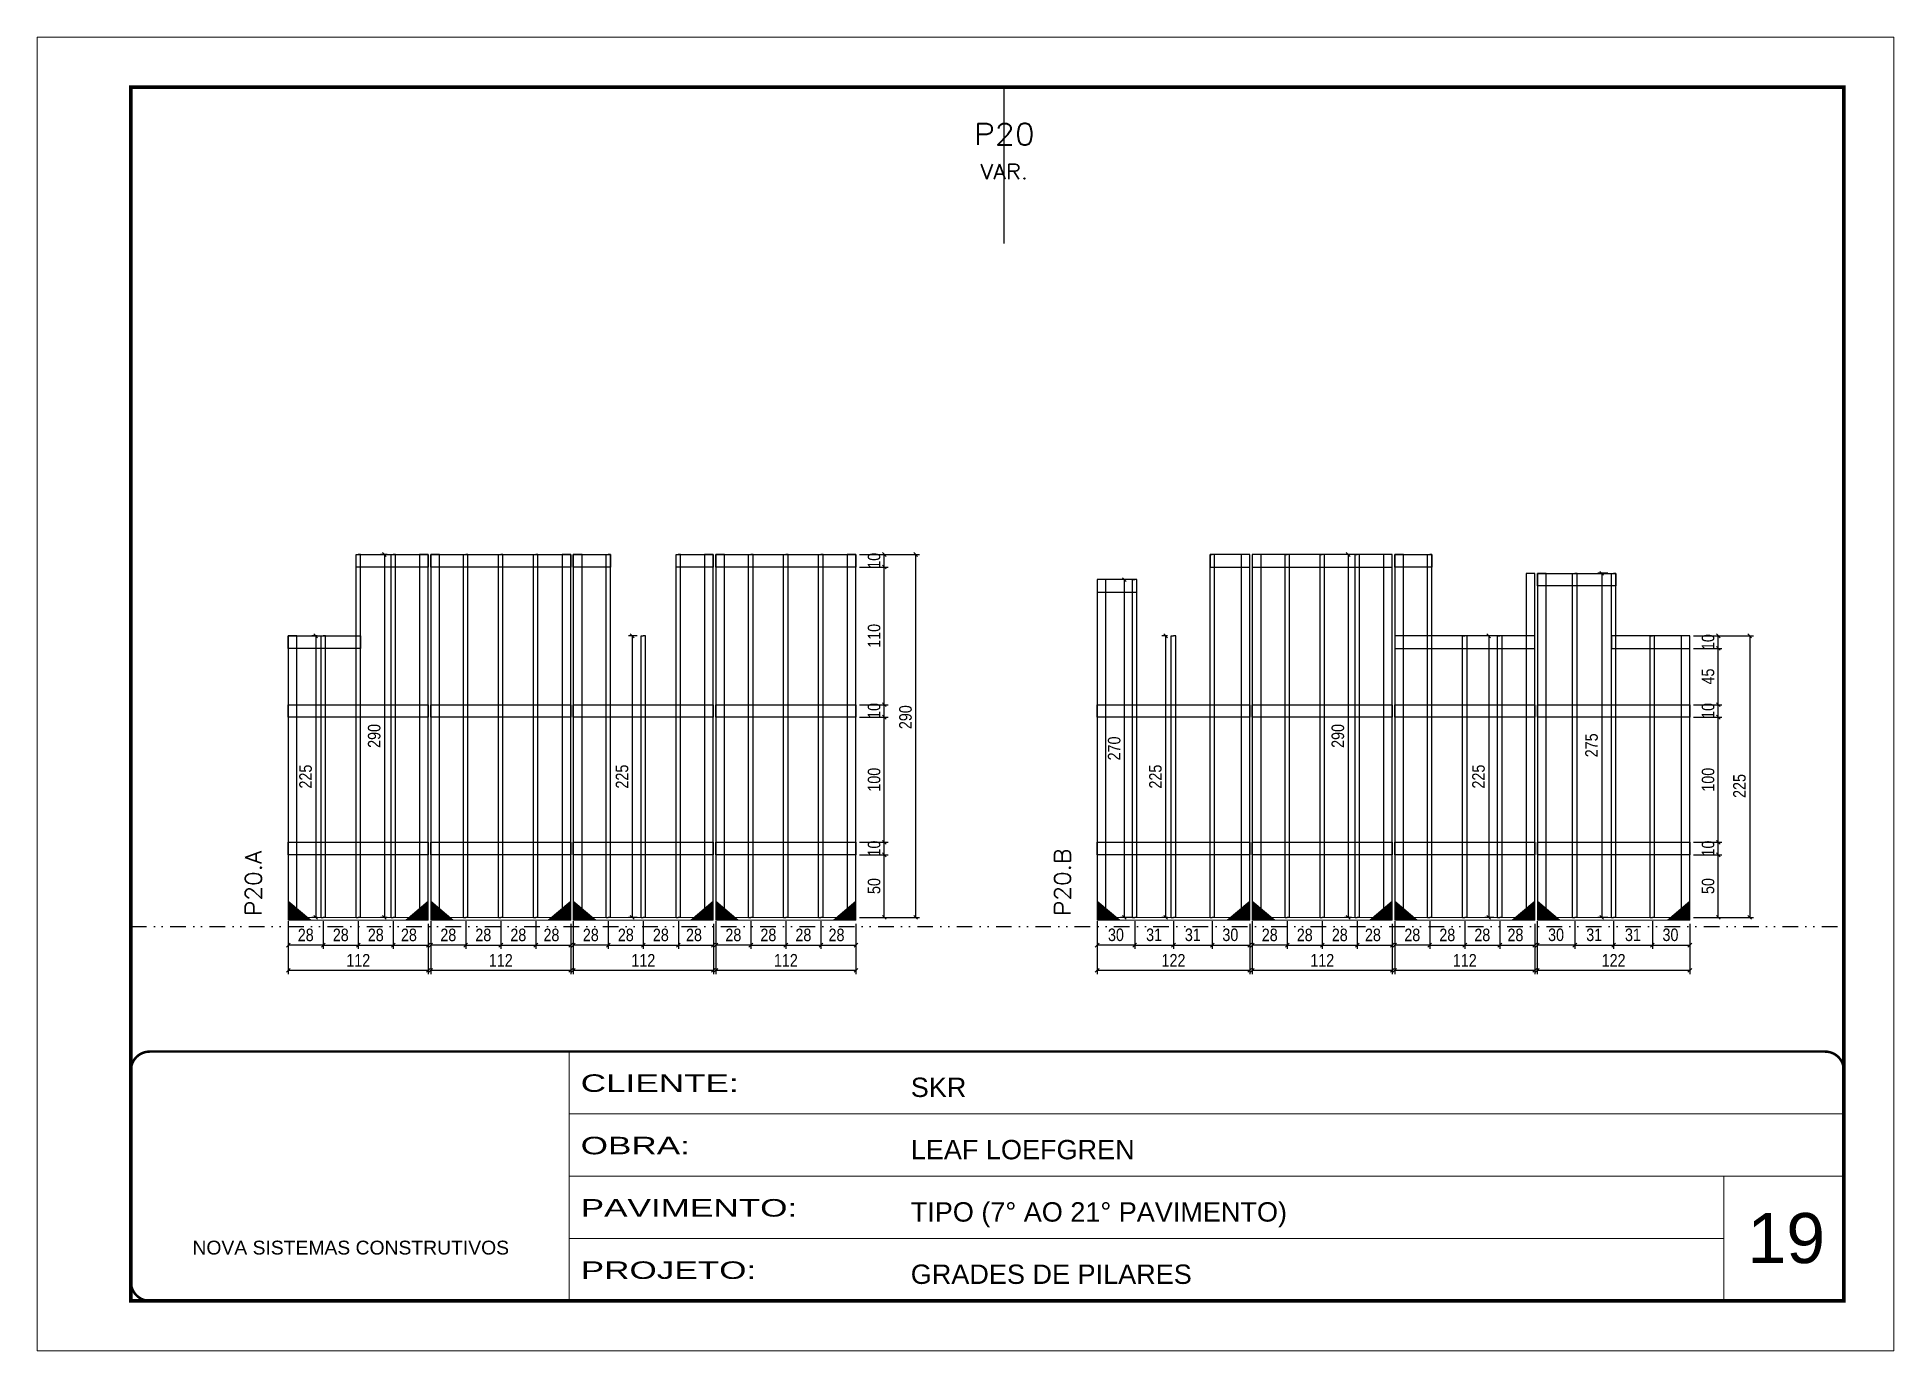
# Model space of a CAD drawing. Extents: x 14400 to 27878, y -21631 to 6985.
# Drawn here: x 17597 to 19082, y 1340 to 2390 of the extents above; entities that cross this region are included whole.
import ezdxf
from ezdxf.enums import TextEntityAlignment as Align

# ---------------------------------------------------------------- set-up
doc = ezdxf.new("R2010")
doc.units = 0
for name, pattern in [('CONTINUO', [0]), ('DASHED', [0.75, 0.5, -0.25]), ('DIVIDE2', [0.625, 0.25, -0.125, 0, -0.125, 0, -0.125]), ('HIDDEN', [0.375, 0.25, -0.125])]:
    doc.linetypes.add(name, pattern=pattern)
for name, color, linetype, lineweight in [('CARIMBO', 255, 'Continuous', 9), ('Folhas', 255, 'Continuous', 9), ('Madeira', 126, 'Continuous', 18), ('Sarr 2.2x7', 40, 'Continuous', 9), ('SARRAFO DE PRESSAO', 251, 'DASHED', 9), ('Texto Seção', 7, 'Continuous', 15)]:
    doc.layers.add(name, color=color, linetype=linetype, lineweight=lineweight)
for name, color, linetype in [('COTA', 241, 'Continuous'), ('Nível', 160, 'Continuous'), ('SARR_2.2x10', 60, 'Continuous'), ('SARR_3.5x7', 81, 'Continuous'), ('SARR_7x7', 40, 'Continuous'), ('Texto de Titulo', 7, 'Continuous'), ('Texto Qtd Sarr', 242, 'Continuous')]:
    doc.layers.add(name, color=color, linetype=linetype)
doc.styles.add('ARIAL', font='arial.ttf')
doc.styles.add('COTA TECNICA', font='techl___.ttf', dxfattribs={"height": 10})
doc.styles.add('REGUA-120', font='ROMANS.shx', dxfattribs={"height": 15})
doc.styles.add('ROMANS', font='romans.shx')
doc.styles.add('Tecnologia', font='')
doc.styles.get('Tecnologia').set_extended_font_data('Forgotten Futurist')
doc.dimstyles.new('PAINEL', dxfattribs={"dimtxt": 10, "dimasz": 3, "dimexe": 3, "dimexo": 3, "dimgap": 3, "dimtad": 1, "dimdec": 1, "dimzin": 12, "dimdsep": 46, "dimtxsty": 'COTA TECNICA', "dimblk1": 'OBLIQUE', "dimblk2": 'OBLIQUE', "dimsah": 1, "dimcen": 0.9, "dimclrd": 4, "dimclre": 4, "dimclrt": 240, "dimadec": 1, "dimazin": 3, "dimtfac": 1, "dimtdec": 1, "dimtmove": 0, "dimatfit": 3, "dimfxl": 1, "dimtolj": 1, "dimtzin": 12, "dimarcsym": 0})

msp = doc.modelspace()

# ---------------------------------------------------------------- texts
at = {"layer": 'CARIMBO', "style": 'ARIAL'}
msp.add_text('19', height=40, dxfattribs=at).set_placement((18964.83, 1410.57))
at = {"layer": 'Texto Seção', "style": 'REGUA-120', "width": 1.05}
for s, p in [('P20.A', (17776.48, 1688.01)), ('P20.B', (18423.53, 1688.01))]:
    msp.add_text(s, height=13, rotation=90, dxfattribs=at).set_placement(p)

# ---------------------------------------------------------------- blocks, each defined once
blk = doc.blocks.new('9999999999')
at = {"color": 30, "linetype": 'CONTINUO'}
for p, q in [((98564.6, 34230.2), (98564.6, 34429.4)), ((98564.6, 34379.6), (99584, 34379.6)), ((98564.6, 34329.8), (99488, 34329.8)), ((99584, 34329.8), (99488, 34329.8)), ((99488, 34329.8), (99488, 34230.2)), ((98564.6, 34280), (99488, 34280))]:
    blk.add_line(p, q, dxfattribs=at)
at = {"color": 30, "linetype": 'CONTINUO', "const_width": 2}
blk.add_lwpolyline([(99584, 34230.2), (99584, 34414.4, 0.414214), (99569, 34429.4), (98229, 34429.4, 0.414214), (98214, 34414.4), (98214, 34245.2, 0.414214), (98229, 34230.2), (99584, 34230.2)], format="xyb", dxfattribs=at)
at = {"layer": 'Folhas'}
blk.add_lwpolyline([(98139, 34190.2), (99624, 34190.2), (99624, 35240.2), (98139, 35240.2)], close=True, dxfattribs=at)
at = {"layer": 'Folhas', "color": 30, "const_width": 3}
blk.add_lwpolyline([(98214, 34230.2), (99584, 34230.2), (99584, 35200.2), (98214, 35200.2)], close=True, dxfattribs=at)
at = {"color": 7, "linetype": 'Continuous', "ltscale": 5, "style": 'ARIAL'}
for s, height, p in [('SKR', 15.48, (98837.7, 34393.1)), ('LEAF LOEFGREN', 15.483, (98837.7, 34343.3)), ('TIPO (7° AO 21° PAVIMENTO)', 15.483, (98837.7, 34293.5)), ('NOVA SISTEMAS CONSTRUTIVOS', 11.059, (98263.2, 34267.2)), ('GRADES DE PILARES', 15.483, (98837.7, 34243.7))]:
    blk.add_text(s, height=height, dxfattribs=at).set_placement(p)
at = {"layer": 'Folhas', "color": 7, "style": 'Tecnologia', "width": 1.5}
for s, p in [('CLIENTE:', (98573.7, 34397.2)), ('OBRA:', (98573.7, 34347.3)), ('PAVIMENTO:', (98573.7, 34297.5)), ('PROJETO:', (98573.7, 34247.7))]:
    blk.add_text(s, height=14, dxfattribs=at).set_placement(p)
blk = doc.blocks.new('titulo1')
at = {"layer": 'Defpoints', "color": 252, "linetype": 'HIDDEN', "ltscale": 2}
blk.add_line((0, 0), (0, 125), dxfattribs=at)
at = {"layer": 'Defpoints', "style": 'ROMANS', "oblique": 15}
blk.add_attdef('FOLHA', text='', height=10, dxfattribs=at).set_placement((0, 15.6), align=Align.MIDDLE_CENTER)
at = {"layer": 'Texto Qtd Sarr', "color": 3, "style": 'ROMANS', "oblique": 15}
for tag, height, p in [('TITULO', 17, (0, 71.4)), ('SEÇÃO', 12, (0, 41.5))]:
    blk.add_attdef(tag, text='', height=height, dxfattribs=at).set_placement(p, align=Align.MIDDLE_CENTER)
blk = doc.blocks.new('_Oblique')
at = {"color": 0, "linetype": 'ByBlock', "lineweight": -2}
blk.add_line((-0.5, -0.5), (0.5, 0.5), dxfattribs=at)
blk = doc.blocks.new('*D6552')
at = {"layer": 'COTA', "color": 4, "lineweight": -2, "transparency": 16777216}
for p, q in [((17911.8, 1668.7), (17911.8, 1641.5)), ((18023.8, 1668.7), (18023.8, 1641.5)), ((18023.8, 1644.5), (17911.8, 1644.5))]:
    blk.add_line(p, q, dxfattribs=at)
at = {"layer": 'Defpoints', "color": 0, "transparency": 16777216}
for p in [(17911.8, 1671.7), (18023.8, 1671.7), (17911.8, 1644.5)]:
    blk.add_point(p, dxfattribs=at)
at = {"layer": 'COTA', "color": 4, "lineweight": -2, "transparency": 16777216, "xscale": 3, "yscale": 3, "zscale": 3, "rotation": 180}
blk.add_blockref('_Oblique', (17911.8, 1644.5), dxfattribs=at)
at = {"layer": 'COTA', "color": 4, "lineweight": -2, "transparency": 16777216, "xscale": 3, "yscale": 3, "zscale": 3}
blk.add_blockref('_Oblique', (18023.8, 1644.5), dxfattribs=at)
at = {"layer": 'COTA', "color": 240, "transparency": 16777216, "insert": (17967.8, 1652.6), "char_height": 10, "attachment_point": 5, "style": 'COTA TECNICA'}
blk.add_mtext('\\A1;112', dxfattribs=at)
blk = doc.blocks.new('*D6553')
at = {"layer": 'COTA', "color": 4, "lineweight": -2, "transparency": 16777216}
for p, q in [((17911.8, 1683.9), (17911.8, 1661.7)), ((17939.8, 1683.9), (17939.8, 1661.7)), ((17939.8, 1664.7), (17911.8, 1664.7))]:
    blk.add_line(p, q, dxfattribs=at)
at = {"layer": 'Defpoints', "color": 0, "transparency": 16777216}
for p in [(17911.8, 1686.9), (17939.8, 1686.9), (17911.8, 1664.7)]:
    blk.add_point(p, dxfattribs=at)
at = {"layer": 'COTA', "color": 4, "lineweight": -2, "transparency": 16777216, "xscale": 3, "yscale": 3, "zscale": 3, "rotation": 180}
blk.add_blockref('_Oblique', (17911.8, 1664.7), dxfattribs=at)
at = {"layer": 'COTA', "color": 4, "lineweight": -2, "transparency": 16777216, "xscale": 3, "yscale": 3, "zscale": 3}
blk.add_blockref('_Oblique', (17939.8, 1664.7), dxfattribs=at)
at = {"layer": 'COTA', "color": 240, "transparency": 16777216, "insert": (17925.8, 1672.8), "char_height": 10, "attachment_point": 5, "style": 'COTA TECNICA'}
blk.add_mtext('\\A1;28', dxfattribs=at)
blk = doc.blocks.new('*D6554')
at = {"layer": 'COTA', "color": 4, "lineweight": -2, "transparency": 16777216}
for p, q in [((17995.8, 1683.9), (17995.8, 1661.7)), ((18023.8, 1681.7), (18023.8, 1661.7)), ((17995.8, 1664.7), (18023.8, 1664.7))]:
    blk.add_line(p, q, dxfattribs=at)
at = {"layer": 'Defpoints', "color": 0, "transparency": 16777216}
for p in [(17995.8, 1686.9), (18023.8, 1684.7), (18023.8, 1664.7)]:
    blk.add_point(p, dxfattribs=at)
at = {"layer": 'COTA', "color": 4, "lineweight": -2, "transparency": 16777216, "xscale": 3, "yscale": 3, "zscale": 3, "rotation": 180}
blk.add_blockref('_Oblique', (17995.8, 1664.7), dxfattribs=at)
at = {"layer": 'COTA', "color": 4, "lineweight": -2, "transparency": 16777216, "xscale": 3, "yscale": 3, "zscale": 3}
blk.add_blockref('_Oblique', (18023.8, 1664.7), dxfattribs=at)
at = {"layer": 'COTA', "color": 240, "transparency": 16777216, "insert": (18008.3, 1672.8), "char_height": 10, "attachment_point": 5, "style": 'COTA TECNICA'}
blk.add_mtext('\\A1;28', dxfattribs=at)
blk = doc.blocks.new('*D6555')
at = {"layer": 'COTA', "color": 4, "lineweight": -2, "transparency": 16777216}
for p, q in [((17939.8, 1683.9), (17939.8, 1661.7)), ((17967.8, 1683.9), (17967.8, 1661.7)), ((17939.8, 1664.7), (17967.8, 1664.7))]:
    blk.add_line(p, q, dxfattribs=at)
at = {"layer": 'Defpoints', "color": 0, "transparency": 16777216}
for p in [(17939.8, 1686.9), (17967.8, 1686.9), (17967.8, 1664.7)]:
    blk.add_point(p, dxfattribs=at)
at = {"layer": 'COTA', "color": 4, "lineweight": -2, "transparency": 16777216, "xscale": 3, "yscale": 3, "zscale": 3, "rotation": 180}
blk.add_blockref('_Oblique', (17939.8, 1664.7), dxfattribs=at)
at = {"layer": 'COTA', "color": 4, "lineweight": -2, "transparency": 16777216, "xscale": 3, "yscale": 3, "zscale": 3}
blk.add_blockref('_Oblique', (17967.8, 1664.7), dxfattribs=at)
at = {"layer": 'COTA', "color": 240, "transparency": 16777216, "insert": (17953.8, 1672.8), "char_height": 10, "attachment_point": 5, "style": 'COTA TECNICA'}
blk.add_mtext('\\A1;28', dxfattribs=at)
blk = doc.blocks.new('*D6556')
at = {"layer": 'COTA', "color": 4, "lineweight": -2, "transparency": 16777216}
for p, q in [((17967.8, 1683.9), (17967.8, 1661.7)), ((17995.8, 1683.9), (17995.8, 1661.7)), ((17967.8, 1664.7), (17995.8, 1664.7))]:
    blk.add_line(p, q, dxfattribs=at)
at = {"layer": 'Defpoints', "color": 0, "transparency": 16777216}
for p in [(17967.8, 1686.9), (17995.8, 1686.9), (17995.8, 1664.7)]:
    blk.add_point(p, dxfattribs=at)
at = {"layer": 'COTA', "color": 4, "lineweight": -2, "transparency": 16777216, "xscale": 3, "yscale": 3, "zscale": 3, "rotation": 180}
blk.add_blockref('_Oblique', (17967.8, 1664.7), dxfattribs=at)
at = {"layer": 'COTA', "color": 4, "lineweight": -2, "transparency": 16777216, "xscale": 3, "yscale": 3, "zscale": 3}
blk.add_blockref('_Oblique', (17995.8, 1664.7), dxfattribs=at)
at = {"layer": 'COTA', "color": 240, "transparency": 16777216, "insert": (17981.8, 1672.8), "char_height": 10, "attachment_point": 5, "style": 'COTA TECNICA'}
blk.add_mtext('\\A1;28', dxfattribs=at)
blk = doc.blocks.new('*D6557')
at = {"layer": 'COTA', "color": 4, "lineweight": -2, "transparency": 16777216}
for p, q in [((17797.8, 1668.7), (17797.8, 1641.5)), ((17909.8, 1668.7), (17909.8, 1641.5)), ((17909.8, 1644.5), (17797.8, 1644.5))]:
    blk.add_line(p, q, dxfattribs=at)
at = {"layer": 'Defpoints', "color": 0, "transparency": 16777216}
for p in [(17797.8, 1671.7), (17909.8, 1671.7), (17797.8, 1644.5)]:
    blk.add_point(p, dxfattribs=at)
at = {"layer": 'COTA', "color": 4, "lineweight": -2, "transparency": 16777216, "xscale": 3, "yscale": 3, "zscale": 3, "rotation": 180}
blk.add_blockref('_Oblique', (17797.8, 1644.5), dxfattribs=at)
at = {"layer": 'COTA', "color": 4, "lineweight": -2, "transparency": 16777216, "xscale": 3, "yscale": 3, "zscale": 3}
blk.add_blockref('_Oblique', (17909.8, 1644.5), dxfattribs=at)
at = {"layer": 'COTA', "color": 240, "transparency": 16777216, "insert": (17853.8, 1652.6), "char_height": 10, "attachment_point": 5, "style": 'COTA TECNICA'}
blk.add_mtext('\\A1;112', dxfattribs=at)
blk = doc.blocks.new('*D6558')
at = {"layer": 'COTA', "color": 4, "lineweight": -2, "transparency": 16777216}
for p, q in [((17797.8, 1683.9), (17797.8, 1661.7)), ((17825.8, 1683.9), (17825.8, 1661.7)), ((17825.8, 1664.7), (17797.8, 1664.7))]:
    blk.add_line(p, q, dxfattribs=at)
at = {"layer": 'Defpoints', "color": 0, "transparency": 16777216}
for p in [(17797.8, 1686.9), (17825.8, 1686.9), (17797.8, 1664.7)]:
    blk.add_point(p, dxfattribs=at)
at = {"layer": 'COTA', "color": 4, "lineweight": -2, "transparency": 16777216, "xscale": 3, "yscale": 3, "zscale": 3, "rotation": 180}
blk.add_blockref('_Oblique', (17797.8, 1664.7), dxfattribs=at)
at = {"layer": 'COTA', "color": 4, "lineweight": -2, "transparency": 16777216, "xscale": 3, "yscale": 3, "zscale": 3}
blk.add_blockref('_Oblique', (17825.8, 1664.7), dxfattribs=at)
at = {"layer": 'COTA', "color": 240, "transparency": 16777216, "insert": (17811.8, 1672.8), "char_height": 10, "attachment_point": 5, "style": 'COTA TECNICA'}
blk.add_mtext('\\A1;28', dxfattribs=at)
blk = doc.blocks.new('*D6559')
at = {"layer": 'COTA', "color": 4, "lineweight": -2, "transparency": 16777216}
for p, q in [((17881.8, 1683.9), (17881.8, 1661.7)), ((17909.8, 1681.7), (17909.8, 1661.7)), ((17881.8, 1664.7), (17909.8, 1664.7))]:
    blk.add_line(p, q, dxfattribs=at)
at = {"layer": 'Defpoints', "color": 0, "transparency": 16777216}
for p in [(17881.8, 1686.9), (17909.8, 1684.7), (17909.8, 1664.7)]:
    blk.add_point(p, dxfattribs=at)
at = {"layer": 'COTA', "color": 4, "lineweight": -2, "transparency": 16777216, "xscale": 3, "yscale": 3, "zscale": 3, "rotation": 180}
blk.add_blockref('_Oblique', (17881.8, 1664.7), dxfattribs=at)
at = {"layer": 'COTA', "color": 4, "lineweight": -2, "transparency": 16777216, "xscale": 3, "yscale": 3, "zscale": 3}
blk.add_blockref('_Oblique', (17909.8, 1664.7), dxfattribs=at)
at = {"layer": 'COTA', "color": 240, "transparency": 16777216, "insert": (17894.3, 1672.8), "char_height": 10, "attachment_point": 5, "style": 'COTA TECNICA'}
blk.add_mtext('\\A1;28', dxfattribs=at)
blk = doc.blocks.new('*D6560')
at = {"layer": 'COTA', "color": 4, "lineweight": -2, "transparency": 16777216}
for p, q in [((17825.8, 1683.9), (17825.8, 1661.7)), ((17853.8, 1683.9), (17853.8, 1661.7)), ((17825.8, 1664.7), (17853.8, 1664.7))]:
    blk.add_line(p, q, dxfattribs=at)
at = {"layer": 'Defpoints', "color": 0, "transparency": 16777216}
for p in [(17825.8, 1686.9), (17853.8, 1686.9), (17853.8, 1664.7)]:
    blk.add_point(p, dxfattribs=at)
at = {"layer": 'COTA', "color": 4, "lineweight": -2, "transparency": 16777216, "xscale": 3, "yscale": 3, "zscale": 3, "rotation": 180}
blk.add_blockref('_Oblique', (17825.8, 1664.7), dxfattribs=at)
at = {"layer": 'COTA', "color": 4, "lineweight": -2, "transparency": 16777216, "xscale": 3, "yscale": 3, "zscale": 3}
blk.add_blockref('_Oblique', (17853.8, 1664.7), dxfattribs=at)
at = {"layer": 'COTA', "color": 240, "transparency": 16777216, "insert": (17839.8, 1672.8), "char_height": 10, "attachment_point": 5, "style": 'COTA TECNICA'}
blk.add_mtext('\\A1;28', dxfattribs=at)
blk = doc.blocks.new('*D6561')
at = {"layer": 'COTA', "color": 4, "lineweight": -2, "transparency": 16777216}
for p, q in [((17853.8, 1683.9), (17853.8, 1661.7)), ((17881.8, 1683.9), (17881.8, 1661.7)), ((17853.8, 1664.7), (17881.8, 1664.7))]:
    blk.add_line(p, q, dxfattribs=at)
at = {"layer": 'Defpoints', "color": 0, "transparency": 16777216}
for p in [(17853.8, 1686.9), (17881.8, 1686.9), (17881.8, 1664.7)]:
    blk.add_point(p, dxfattribs=at)
at = {"layer": 'COTA', "color": 4, "lineweight": -2, "transparency": 16777216, "xscale": 3, "yscale": 3, "zscale": 3, "rotation": 180}
blk.add_blockref('_Oblique', (17853.8, 1664.7), dxfattribs=at)
at = {"layer": 'COTA', "color": 4, "lineweight": -2, "transparency": 16777216, "xscale": 3, "yscale": 3, "zscale": 3}
blk.add_blockref('_Oblique', (17881.8, 1664.7), dxfattribs=at)
at = {"layer": 'COTA', "color": 240, "transparency": 16777216, "insert": (17867.8, 1672.8), "char_height": 10, "attachment_point": 5, "style": 'COTA TECNICA'}
blk.add_mtext('\\A1;28', dxfattribs=at)
blk = doc.blocks.new('*D6562')
at = {"layer": 'COTA', "color": 4, "lineweight": -2, "transparency": 16777216}
for p, q in [((17821, 1911.9), (17816.8, 1911.9)), ((17819.8, 1911.9), (17819.8, 1686.9)), ((17821, 1686.9), (17816.8, 1686.9))]:
    blk.add_line(p, q, dxfattribs=at)
at = {"layer": 'Defpoints', "color": 0, "transparency": 16777216}
for p in [(17824, 1911.9), (17819.8, 1686.9), (17824, 1686.9)]:
    blk.add_point(p, dxfattribs=at)
at = {"layer": 'COTA', "color": 4, "lineweight": -2, "transparency": 16777216, "xscale": 3, "yscale": 3, "zscale": 3}
for p, rotation in [((17819.8, 1911.9), 90), ((17819.8, 1686.9), 270)]:
    blk.add_blockref('_Oblique', p, dxfattribs=dict(at, rotation=rotation))
at = {"layer": 'COTA', "color": 240, "transparency": 16777216, "insert": (17811.7, 1799.4), "char_height": 10, "attachment_point": 5, "rotation": 90, "style": 'COTA TECNICA'}
blk.add_mtext('\\A1;225', dxfattribs=at)
blk = doc.blocks.new('*D6563')
at = {"layer": 'COTA', "color": 4, "lineweight": -2, "transparency": 16777216}
for p, q in [((18025.8, 1668.7), (18025.8, 1641.5)), ((18137.8, 1668.7), (18137.8, 1641.5)), ((18137.8, 1644.5), (18025.8, 1644.5))]:
    blk.add_line(p, q, dxfattribs=at)
at = {"layer": 'Defpoints', "color": 0, "transparency": 16777216}
for p in [(18025.8, 1671.7), (18137.8, 1671.7), (18025.8, 1644.5)]:
    blk.add_point(p, dxfattribs=at)
at = {"layer": 'COTA', "color": 4, "lineweight": -2, "transparency": 16777216, "xscale": 3, "yscale": 3, "zscale": 3, "rotation": 180}
blk.add_blockref('_Oblique', (18025.8, 1644.5), dxfattribs=at)
at = {"layer": 'COTA', "color": 4, "lineweight": -2, "transparency": 16777216, "xscale": 3, "yscale": 3, "zscale": 3}
blk.add_blockref('_Oblique', (18137.8, 1644.5), dxfattribs=at)
at = {"layer": 'COTA', "color": 240, "transparency": 16777216, "insert": (18081.8, 1652.6), "char_height": 10, "attachment_point": 5, "style": 'COTA TECNICA'}
blk.add_mtext('\\A1;112', dxfattribs=at)
blk = doc.blocks.new('*D6564')
at = {"layer": 'COTA', "color": 4, "lineweight": -2, "transparency": 16777216}
for p, q in [((18025.8, 1683.9), (18025.8, 1661.7)), ((18053.8, 1683.9), (18053.8, 1661.7)), ((18053.8, 1664.7), (18025.8, 1664.7))]:
    blk.add_line(p, q, dxfattribs=at)
at = {"layer": 'Defpoints', "color": 0, "transparency": 16777216}
for p in [(18025.8, 1686.9), (18053.8, 1686.9), (18025.8, 1664.7)]:
    blk.add_point(p, dxfattribs=at)
at = {"layer": 'COTA', "color": 4, "lineweight": -2, "transparency": 16777216, "xscale": 3, "yscale": 3, "zscale": 3, "rotation": 180}
blk.add_blockref('_Oblique', (18025.8, 1664.7), dxfattribs=at)
at = {"layer": 'COTA', "color": 4, "lineweight": -2, "transparency": 16777216, "xscale": 3, "yscale": 3, "zscale": 3}
blk.add_blockref('_Oblique', (18053.8, 1664.7), dxfattribs=at)
at = {"layer": 'COTA', "color": 240, "transparency": 16777216, "insert": (18039.8, 1672.8), "char_height": 10, "attachment_point": 5, "style": 'COTA TECNICA'}
blk.add_mtext('\\A1;28', dxfattribs=at)
blk = doc.blocks.new('*D6565')
at = {"layer": 'COTA', "color": 4, "lineweight": -2, "transparency": 16777216}
for p, q in [((18109.8, 1683.9), (18109.8, 1661.7)), ((18137.8, 1681.7), (18137.8, 1661.7)), ((18109.8, 1664.7), (18137.8, 1664.7))]:
    blk.add_line(p, q, dxfattribs=at)
at = {"layer": 'Defpoints', "color": 0, "transparency": 16777216}
for p in [(18109.8, 1686.9), (18137.8, 1684.7), (18137.8, 1664.7)]:
    blk.add_point(p, dxfattribs=at)
at = {"layer": 'COTA', "color": 4, "lineweight": -2, "transparency": 16777216, "xscale": 3, "yscale": 3, "zscale": 3, "rotation": 180}
blk.add_blockref('_Oblique', (18109.8, 1664.7), dxfattribs=at)
at = {"layer": 'COTA', "color": 4, "lineweight": -2, "transparency": 16777216, "xscale": 3, "yscale": 3, "zscale": 3}
blk.add_blockref('_Oblique', (18137.8, 1664.7), dxfattribs=at)
at = {"layer": 'COTA', "color": 240, "transparency": 16777216, "insert": (18122.3, 1672.8), "char_height": 10, "attachment_point": 5, "style": 'COTA TECNICA'}
blk.add_mtext('\\A1;28', dxfattribs=at)
blk = doc.blocks.new('*D6566')
at = {"layer": 'COTA', "color": 4, "lineweight": -2, "transparency": 16777216}
for p, q in [((18053.8, 1683.9), (18053.8, 1661.7)), ((18081.8, 1683.9), (18081.8, 1661.7)), ((18053.8, 1664.7), (18081.8, 1664.7))]:
    blk.add_line(p, q, dxfattribs=at)
at = {"layer": 'Defpoints', "color": 0, "transparency": 16777216}
for p in [(18053.8, 1686.9), (18081.8, 1686.9), (18081.8, 1664.7)]:
    blk.add_point(p, dxfattribs=at)
at = {"layer": 'COTA', "color": 4, "lineweight": -2, "transparency": 16777216, "xscale": 3, "yscale": 3, "zscale": 3, "rotation": 180}
blk.add_blockref('_Oblique', (18053.8, 1664.7), dxfattribs=at)
at = {"layer": 'COTA', "color": 4, "lineweight": -2, "transparency": 16777216, "xscale": 3, "yscale": 3, "zscale": 3}
blk.add_blockref('_Oblique', (18081.8, 1664.7), dxfattribs=at)
at = {"layer": 'COTA', "color": 240, "transparency": 16777216, "insert": (18067.8, 1672.8), "char_height": 10, "attachment_point": 5, "style": 'COTA TECNICA'}
blk.add_mtext('\\A1;28', dxfattribs=at)
blk = doc.blocks.new('*D6567')
at = {"layer": 'COTA', "color": 4, "lineweight": -2, "transparency": 16777216}
for p, q in [((18081.8, 1683.9), (18081.8, 1661.7)), ((18109.8, 1683.9), (18109.8, 1661.7)), ((18081.8, 1664.7), (18109.8, 1664.7))]:
    blk.add_line(p, q, dxfattribs=at)
at = {"layer": 'Defpoints', "color": 0, "transparency": 16777216}
for p in [(18081.8, 1686.9), (18109.8, 1686.9), (18109.8, 1664.7)]:
    blk.add_point(p, dxfattribs=at)
at = {"layer": 'COTA', "color": 4, "lineweight": -2, "transparency": 16777216, "xscale": 3, "yscale": 3, "zscale": 3, "rotation": 180}
blk.add_blockref('_Oblique', (18081.8, 1664.7), dxfattribs=at)
at = {"layer": 'COTA', "color": 4, "lineweight": -2, "transparency": 16777216, "xscale": 3, "yscale": 3, "zscale": 3}
blk.add_blockref('_Oblique', (18109.8, 1664.7), dxfattribs=at)
at = {"layer": 'COTA', "color": 240, "transparency": 16777216, "insert": (18095.8, 1672.8), "char_height": 10, "attachment_point": 5, "style": 'COTA TECNICA'}
blk.add_mtext('\\A1;28', dxfattribs=at)
blk = doc.blocks.new('*D6568')
at = {"layer": 'COTA', "color": 4, "lineweight": -2, "transparency": 16777216}
for p, q in [((18139.8, 1668.7), (18139.8, 1641.5)), ((18251.8, 1668.7), (18251.8, 1641.5)), ((18251.8, 1644.5), (18139.8, 1644.5))]:
    blk.add_line(p, q, dxfattribs=at)
at = {"layer": 'Defpoints', "color": 0, "transparency": 16777216}
for p in [(18139.8, 1671.7), (18251.8, 1671.7), (18139.8, 1644.5)]:
    blk.add_point(p, dxfattribs=at)
at = {"layer": 'COTA', "color": 4, "lineweight": -2, "transparency": 16777216, "xscale": 3, "yscale": 3, "zscale": 3, "rotation": 180}
blk.add_blockref('_Oblique', (18139.8, 1644.5), dxfattribs=at)
at = {"layer": 'COTA', "color": 4, "lineweight": -2, "transparency": 16777216, "xscale": 3, "yscale": 3, "zscale": 3}
blk.add_blockref('_Oblique', (18251.8, 1644.5), dxfattribs=at)
at = {"layer": 'COTA', "color": 240, "transparency": 16777216, "insert": (18195.8, 1652.6), "char_height": 10, "attachment_point": 5, "style": 'COTA TECNICA'}
blk.add_mtext('\\A1;112', dxfattribs=at)
blk = doc.blocks.new('*D6569')
at = {"layer": 'COTA', "color": 4, "lineweight": -2, "transparency": 16777216}
for p, q in [((18139.8, 1683.9), (18139.8, 1661.7)), ((18167.8, 1683.9), (18167.8, 1661.7)), ((18167.8, 1664.7), (18139.8, 1664.7))]:
    blk.add_line(p, q, dxfattribs=at)
at = {"layer": 'Defpoints', "color": 0, "transparency": 16777216}
for p in [(18139.8, 1686.9), (18167.8, 1686.9), (18139.8, 1664.7)]:
    blk.add_point(p, dxfattribs=at)
at = {"layer": 'COTA', "color": 4, "lineweight": -2, "transparency": 16777216, "xscale": 3, "yscale": 3, "zscale": 3, "rotation": 180}
blk.add_blockref('_Oblique', (18139.8, 1664.7), dxfattribs=at)
at = {"layer": 'COTA', "color": 4, "lineweight": -2, "transparency": 16777216, "xscale": 3, "yscale": 3, "zscale": 3}
blk.add_blockref('_Oblique', (18167.8, 1664.7), dxfattribs=at)
at = {"layer": 'COTA', "color": 240, "transparency": 16777216, "insert": (18153.8, 1672.8), "char_height": 10, "attachment_point": 5, "style": 'COTA TECNICA'}
blk.add_mtext('\\A1;28', dxfattribs=at)
blk = doc.blocks.new('*D6570')
at = {"layer": 'COTA', "color": 4, "lineweight": -2, "transparency": 16777216}
for p, q in [((18223.8, 1683.9), (18223.8, 1661.7)), ((18251.8, 1681.7), (18251.8, 1661.7)), ((18223.8, 1664.7), (18251.8, 1664.7))]:
    blk.add_line(p, q, dxfattribs=at)
at = {"layer": 'Defpoints', "color": 0, "transparency": 16777216}
for p in [(18223.8, 1686.9), (18251.8, 1684.7), (18251.8, 1664.7)]:
    blk.add_point(p, dxfattribs=at)
at = {"layer": 'COTA', "color": 4, "lineweight": -2, "transparency": 16777216, "xscale": 3, "yscale": 3, "zscale": 3, "rotation": 180}
blk.add_blockref('_Oblique', (18223.8, 1664.7), dxfattribs=at)
at = {"layer": 'COTA', "color": 4, "lineweight": -2, "transparency": 16777216, "xscale": 3, "yscale": 3, "zscale": 3}
blk.add_blockref('_Oblique', (18251.8, 1664.7), dxfattribs=at)
at = {"layer": 'COTA', "color": 240, "transparency": 16777216, "insert": (18236.3, 1672.8), "char_height": 10, "attachment_point": 5, "style": 'COTA TECNICA'}
blk.add_mtext('\\A1;28', dxfattribs=at)
blk = doc.blocks.new('*D6571')
at = {"layer": 'COTA', "color": 4, "lineweight": -2, "transparency": 16777216}
for p, q in [((18167.8, 1683.9), (18167.8, 1661.7)), ((18195.8, 1683.9), (18195.8, 1661.7)), ((18167.8, 1664.7), (18195.8, 1664.7))]:
    blk.add_line(p, q, dxfattribs=at)
at = {"layer": 'Defpoints', "color": 0, "transparency": 16777216}
for p in [(18167.8, 1686.9), (18195.8, 1686.9), (18195.8, 1664.7)]:
    blk.add_point(p, dxfattribs=at)
at = {"layer": 'COTA', "color": 4, "lineweight": -2, "transparency": 16777216, "xscale": 3, "yscale": 3, "zscale": 3, "rotation": 180}
blk.add_blockref('_Oblique', (18167.8, 1664.7), dxfattribs=at)
at = {"layer": 'COTA', "color": 4, "lineweight": -2, "transparency": 16777216, "xscale": 3, "yscale": 3, "zscale": 3}
blk.add_blockref('_Oblique', (18195.8, 1664.7), dxfattribs=at)
at = {"layer": 'COTA', "color": 240, "transparency": 16777216, "insert": (18181.8, 1672.8), "char_height": 10, "attachment_point": 5, "style": 'COTA TECNICA'}
blk.add_mtext('\\A1;28', dxfattribs=at)
blk = doc.blocks.new('*D6572')
at = {"layer": 'COTA', "color": 4, "lineweight": -2, "transparency": 16777216}
for p, q in [((18254.8, 1736.9), (18277.5, 1736.9)), ((18274.5, 1686.9), (18274.5, 1736.9)), ((18254.8, 1686.9), (18277.5, 1686.9))]:
    blk.add_line(p, q, dxfattribs=at)
at = {"layer": 'Defpoints', "color": 0, "transparency": 16777216}
for p in [(18251.8, 1736.9), (18274.5, 1736.9), (18251.8, 1686.9)]:
    blk.add_point(p, dxfattribs=at)
at = {"layer": 'COTA', "color": 4, "lineweight": -2, "transparency": 16777216, "xscale": 3, "yscale": 3, "zscale": 3}
for p, rotation in [((18274.5, 1736.9), 90), ((18274.5, 1686.9), 270)]:
    blk.add_blockref('_Oblique', p, dxfattribs=dict(at, rotation=rotation))
at = {"layer": 'COTA', "color": 240, "transparency": 16777216, "insert": (18266.4, 1711.9), "char_height": 10, "attachment_point": 5, "rotation": 90, "style": 'COTA TECNICA'}
blk.add_mtext('\\A1;50', dxfattribs=at)
blk = doc.blocks.new('*D6573')
at = {"layer": 'COTA', "color": 4, "lineweight": -2, "transparency": 16777216}
for p, q in [((18195.8, 1683.9), (18195.8, 1661.7)), ((18223.8, 1683.9), (18223.8, 1661.7)), ((18195.8, 1664.7), (18223.8, 1664.7))]:
    blk.add_line(p, q, dxfattribs=at)
at = {"layer": 'Defpoints', "color": 0, "transparency": 16777216}
for p in [(18195.8, 1686.9), (18223.8, 1686.9), (18223.8, 1664.7)]:
    blk.add_point(p, dxfattribs=at)
at = {"layer": 'COTA', "color": 4, "lineweight": -2, "transparency": 16777216, "xscale": 3, "yscale": 3, "zscale": 3, "rotation": 180}
blk.add_blockref('_Oblique', (18195.8, 1664.7), dxfattribs=at)
at = {"layer": 'COTA', "color": 4, "lineweight": -2, "transparency": 16777216, "xscale": 3, "yscale": 3, "zscale": 3}
blk.add_blockref('_Oblique', (18223.8, 1664.7), dxfattribs=at)
at = {"layer": 'COTA', "color": 240, "transparency": 16777216, "insert": (18209.8, 1672.8), "char_height": 10, "attachment_point": 5, "style": 'COTA TECNICA'}
blk.add_mtext('\\A1;28', dxfattribs=at)
blk = doc.blocks.new('*D6574')
at = {"layer": 'COTA', "color": 4, "lineweight": -2, "transparency": 16777216}
for p, q in [((18254.8, 1746.9), (18277.5, 1746.9)), ((18274.5, 1736.9), (18274.5, 1746.9)), ((18254.8, 1736.9), (18277.5, 1736.9))]:
    blk.add_line(p, q, dxfattribs=at)
at = {"layer": 'Defpoints', "color": 0, "transparency": 16777216}
for p in [(18251.8, 1746.9), (18274.5, 1746.9), (18251.8, 1736.9)]:
    blk.add_point(p, dxfattribs=at)
at = {"layer": 'COTA', "color": 4, "lineweight": -2, "transparency": 16777216, "xscale": 3, "yscale": 3, "zscale": 3}
for p, rotation in [((18274.5, 1746.9), 90), ((18274.5, 1736.9), 270)]:
    blk.add_blockref('_Oblique', p, dxfattribs=dict(at, rotation=rotation))
at = {"layer": 'COTA', "color": 240, "transparency": 16777216, "insert": (18266.4, 1741.9), "char_height": 10, "attachment_point": 5, "rotation": 90, "style": 'COTA TECNICA'}
blk.add_mtext('\\A1;10', dxfattribs=at)
blk = doc.blocks.new('*D6575')
at = {"layer": 'COTA', "color": 4, "lineweight": -2, "transparency": 16777216}
for p, q in [((18254.8, 1846.9), (18277.5, 1846.9)), ((18274.5, 1746.9), (18274.5, 1846.9)), ((18254.8, 1746.9), (18277.5, 1746.9))]:
    blk.add_line(p, q, dxfattribs=at)
at = {"layer": 'Defpoints', "color": 0, "transparency": 16777216}
for p in [(18251.8, 1846.9), (18274.5, 1846.9), (18251.8, 1746.9)]:
    blk.add_point(p, dxfattribs=at)
at = {"layer": 'COTA', "color": 4, "lineweight": -2, "transparency": 16777216, "xscale": 3, "yscale": 3, "zscale": 3}
for p, rotation in [((18274.5, 1846.9), 90), ((18274.5, 1746.9), 270)]:
    blk.add_blockref('_Oblique', p, dxfattribs=dict(at, rotation=rotation))
at = {"layer": 'COTA', "color": 240, "transparency": 16777216, "insert": (18266.4, 1796.9), "char_height": 10, "attachment_point": 5, "rotation": 90, "style": 'COTA TECNICA'}
blk.add_mtext('\\A1;100', dxfattribs=at)
blk = doc.blocks.new('*D6576')
at = {"layer": 'COTA', "color": 4, "lineweight": -2, "transparency": 16777216}
for p, q in [((18254.8, 1856.9), (18277.5, 1856.9)), ((18274.5, 1846.9), (18274.5, 1856.9)), ((18254.8, 1846.9), (18277.5, 1846.9))]:
    blk.add_line(p, q, dxfattribs=at)
at = {"layer": 'Defpoints', "color": 0, "transparency": 16777216}
for p in [(18251.8, 1856.9), (18274.5, 1856.9), (18251.8, 1846.9)]:
    blk.add_point(p, dxfattribs=at)
at = {"layer": 'COTA', "color": 4, "lineweight": -2, "transparency": 16777216, "xscale": 3, "yscale": 3, "zscale": 3}
for p, rotation in [((18274.5, 1856.9), 90), ((18274.5, 1846.9), 270)]:
    blk.add_blockref('_Oblique', p, dxfattribs=dict(at, rotation=rotation))
at = {"layer": 'COTA', "color": 240, "transparency": 16777216, "insert": (18266.4, 1851.9), "char_height": 10, "attachment_point": 5, "rotation": 90, "style": 'COTA TECNICA'}
blk.add_mtext('\\A1;10', dxfattribs=at)
blk = doc.blocks.new('*D6577')
at = {"layer": 'COTA', "color": 4, "lineweight": -2, "transparency": 16777216}
for p, q in [((18254.8, 1966.9), (18277.5, 1966.9)), ((18274.5, 1856.9), (18274.5, 1966.9)), ((18254.8, 1856.9), (18277.5, 1856.9))]:
    blk.add_line(p, q, dxfattribs=at)
at = {"layer": 'Defpoints', "color": 0, "transparency": 16777216}
for p in [(18251.8, 1966.9), (18274.5, 1966.9), (18251.8, 1856.9)]:
    blk.add_point(p, dxfattribs=at)
at = {"layer": 'COTA', "color": 4, "lineweight": -2, "transparency": 16777216, "xscale": 3, "yscale": 3, "zscale": 3}
for p, rotation in [((18274.5, 1966.9), 90), ((18274.5, 1856.9), 270)]:
    blk.add_blockref('_Oblique', p, dxfattribs=dict(at, rotation=rotation))
at = {"layer": 'COTA', "color": 240, "transparency": 16777216, "insert": (18266.4, 1911.9), "char_height": 10, "attachment_point": 5, "rotation": 90, "style": 'COTA TECNICA'}
blk.add_mtext('\\A1;110', dxfattribs=at)
blk = doc.blocks.new('*D6578')
at = {"layer": 'COTA', "color": 4, "lineweight": -2, "transparency": 16777216}
for p, q in [((18254.8, 1976.9), (18277.5, 1976.9)), ((18274.5, 1966.9), (18274.5, 1976.9)), ((18254.8, 1966.9), (18277.5, 1966.9))]:
    blk.add_line(p, q, dxfattribs=at)
at = {"layer": 'Defpoints', "color": 0, "transparency": 16777216}
for p in [(18251.8, 1976.9), (18274.5, 1976.9), (18251.8, 1966.9)]:
    blk.add_point(p, dxfattribs=at)
at = {"layer": 'COTA', "color": 4, "lineweight": -2, "transparency": 16777216, "xscale": 3, "yscale": 3, "zscale": 3}
for p, rotation in [((18274.5, 1976.9), 90), ((18274.5, 1966.9), 270)]:
    blk.add_blockref('_Oblique', p, dxfattribs=dict(at, rotation=rotation))
at = {"layer": 'COTA', "color": 240, "transparency": 16777216, "insert": (18266.4, 1971.9), "char_height": 10, "attachment_point": 5, "rotation": 90, "style": 'COTA TECNICA'}
blk.add_mtext('\\A1;10', dxfattribs=at)
blk = doc.blocks.new('*D6579')
at = {"layer": 'COTA', "color": 4, "lineweight": -2, "transparency": 16777216}
for p, q in [((18254.8, 1976.9), (18302.6, 1976.9)), ((18299.6, 1976.9), (18299.6, 1686.9)), ((18254.8, 1686.9), (18302.6, 1686.9))]:
    blk.add_line(p, q, dxfattribs=at)
at = {"layer": 'Defpoints', "color": 0, "transparency": 16777216}
for p in [(18251.8, 1976.9), (18251.8, 1686.9), (18299.6, 1686.9)]:
    blk.add_point(p, dxfattribs=at)
at = {"layer": 'COTA', "color": 4, "lineweight": -2, "transparency": 16777216, "xscale": 3, "yscale": 3, "zscale": 3}
for p, rotation in [((18299.6, 1976.9), 90), ((18299.6, 1686.9), 270)]:
    blk.add_blockref('_Oblique', p, dxfattribs=dict(at, rotation=rotation))
at = {"layer": 'COTA', "color": 240, "transparency": 16777216, "insert": (18291.5, 1846.9), "char_height": 10, "attachment_point": 5, "rotation": 90, "style": 'COTA TECNICA'}
blk.add_mtext('\\A1;290', dxfattribs=at)
blk = doc.blocks.new('*D6581')
at = {"layer": 'COTA', "color": 4, "lineweight": -2, "transparency": 16777216}
for p, q in [((17877, 1976.9), (17871.7, 1976.9)), ((17874.7, 1976.9), (17874.7, 1686.9)), ((17877, 1686.9), (17871.7, 1686.9))]:
    blk.add_line(p, q, dxfattribs=at)
at = {"layer": 'Defpoints', "color": 0, "transparency": 16777216}
for p in [(17880, 1976.9), (17874.7, 1686.9), (17880, 1686.9)]:
    blk.add_point(p, dxfattribs=at)
at = {"layer": 'COTA', "color": 4, "lineweight": -2, "transparency": 16777216, "xscale": 3, "yscale": 3, "zscale": 3}
for p, rotation in [((17874.7, 1976.9), 90), ((17874.7, 1686.9), 270)]:
    blk.add_blockref('_Oblique', p, dxfattribs=dict(at, rotation=rotation))
at = {"layer": 'COTA', "color": 240, "transparency": 16777216, "insert": (17866.6, 1831.9), "char_height": 10, "attachment_point": 5, "rotation": 90, "style": 'COTA TECNICA'}
blk.add_mtext('\\A1;290', dxfattribs=at)
blk = doc.blocks.new('*D6585')
at = {"layer": 'COTA', "color": 4, "lineweight": -2, "transparency": 16777216}
for p, q in [((18568.8, 1668.7), (18568.8, 1641.5)), ((18680.8, 1668.7), (18680.8, 1641.5)), ((18680.8, 1644.5), (18568.8, 1644.5))]:
    blk.add_line(p, q, dxfattribs=at)
at = {"layer": 'Defpoints', "color": 0, "transparency": 16777216}
for p in [(18568.8, 1671.7), (18680.8, 1671.7), (18568.8, 1644.5)]:
    blk.add_point(p, dxfattribs=at)
at = {"layer": 'COTA', "color": 4, "lineweight": -2, "transparency": 16777216, "xscale": 3, "yscale": 3, "zscale": 3, "rotation": 180}
blk.add_blockref('_Oblique', (18568.8, 1644.5), dxfattribs=at)
at = {"layer": 'COTA', "color": 4, "lineweight": -2, "transparency": 16777216, "xscale": 3, "yscale": 3, "zscale": 3}
blk.add_blockref('_Oblique', (18680.8, 1644.5), dxfattribs=at)
at = {"layer": 'COTA', "color": 240, "transparency": 16777216, "insert": (18624.8, 1652.6), "char_height": 10, "attachment_point": 5, "style": 'COTA TECNICA'}
blk.add_mtext('\\A1;112', dxfattribs=at)
blk = doc.blocks.new('*D6586')
at = {"layer": 'COTA', "color": 4, "lineweight": -2, "transparency": 16777216}
for p, q in [((18568.8, 1683.9), (18568.8, 1661.7)), ((18596.8, 1683.9), (18596.8, 1661.7)), ((18596.8, 1664.7), (18568.8, 1664.7))]:
    blk.add_line(p, q, dxfattribs=at)
at = {"layer": 'Defpoints', "color": 0, "transparency": 16777216}
for p in [(18568.8, 1686.9), (18596.8, 1686.9), (18568.8, 1664.7)]:
    blk.add_point(p, dxfattribs=at)
at = {"layer": 'COTA', "color": 4, "lineweight": -2, "transparency": 16777216, "xscale": 3, "yscale": 3, "zscale": 3, "rotation": 180}
blk.add_blockref('_Oblique', (18568.8, 1664.7), dxfattribs=at)
at = {"layer": 'COTA', "color": 4, "lineweight": -2, "transparency": 16777216, "xscale": 3, "yscale": 3, "zscale": 3}
blk.add_blockref('_Oblique', (18596.8, 1664.7), dxfattribs=at)
at = {"layer": 'COTA', "color": 240, "transparency": 16777216, "insert": (18582.8, 1672.8), "char_height": 10, "attachment_point": 5, "style": 'COTA TECNICA'}
blk.add_mtext('\\A1;28', dxfattribs=at)
blk = doc.blocks.new('*D6587')
at = {"layer": 'COTA', "color": 4, "lineweight": -2, "transparency": 16777216}
for p, q in [((18652.8, 1683.9), (18652.8, 1661.7)), ((18680.8, 1681.7), (18680.8, 1661.7)), ((18652.8, 1664.7), (18680.8, 1664.7))]:
    blk.add_line(p, q, dxfattribs=at)
at = {"layer": 'Defpoints', "color": 0, "transparency": 16777216}
for p in [(18652.8, 1686.9), (18680.8, 1684.7), (18680.8, 1664.7)]:
    blk.add_point(p, dxfattribs=at)
at = {"layer": 'COTA', "color": 4, "lineweight": -2, "transparency": 16777216, "xscale": 3, "yscale": 3, "zscale": 3, "rotation": 180}
blk.add_blockref('_Oblique', (18652.8, 1664.7), dxfattribs=at)
at = {"layer": 'COTA', "color": 4, "lineweight": -2, "transparency": 16777216, "xscale": 3, "yscale": 3, "zscale": 3}
blk.add_blockref('_Oblique', (18680.8, 1664.7), dxfattribs=at)
at = {"layer": 'COTA', "color": 240, "transparency": 16777216, "insert": (18665.3, 1672.8), "char_height": 10, "attachment_point": 5, "style": 'COTA TECNICA'}
blk.add_mtext('\\A1;28', dxfattribs=at)
blk = doc.blocks.new('*D6588')
at = {"layer": 'COTA', "color": 4, "lineweight": -2, "transparency": 16777216}
for p, q in [((18596.8, 1683.9), (18596.8, 1661.7)), ((18624.8, 1683.9), (18624.8, 1661.7)), ((18596.8, 1664.7), (18624.8, 1664.7))]:
    blk.add_line(p, q, dxfattribs=at)
at = {"layer": 'Defpoints', "color": 0, "transparency": 16777216}
for p in [(18596.8, 1686.9), (18624.8, 1686.9), (18624.8, 1664.7)]:
    blk.add_point(p, dxfattribs=at)
at = {"layer": 'COTA', "color": 4, "lineweight": -2, "transparency": 16777216, "xscale": 3, "yscale": 3, "zscale": 3, "rotation": 180}
blk.add_blockref('_Oblique', (18596.8, 1664.7), dxfattribs=at)
at = {"layer": 'COTA', "color": 4, "lineweight": -2, "transparency": 16777216, "xscale": 3, "yscale": 3, "zscale": 3}
blk.add_blockref('_Oblique', (18624.8, 1664.7), dxfattribs=at)
at = {"layer": 'COTA', "color": 240, "transparency": 16777216, "insert": (18610.8, 1672.8), "char_height": 10, "attachment_point": 5, "style": 'COTA TECNICA'}
blk.add_mtext('\\A1;28', dxfattribs=at)
blk = doc.blocks.new('*D6589')
at = {"layer": 'COTA', "color": 4, "lineweight": -2, "transparency": 16777216}
for p, q in [((18624.8, 1683.9), (18624.8, 1661.7)), ((18652.8, 1683.9), (18652.8, 1661.7)), ((18624.8, 1664.7), (18652.8, 1664.7))]:
    blk.add_line(p, q, dxfattribs=at)
at = {"layer": 'Defpoints', "color": 0, "transparency": 16777216}
for p in [(18624.8, 1686.9), (18652.8, 1686.9), (18652.8, 1664.7)]:
    blk.add_point(p, dxfattribs=at)
at = {"layer": 'COTA', "color": 4, "lineweight": -2, "transparency": 16777216, "xscale": 3, "yscale": 3, "zscale": 3, "rotation": 180}
blk.add_blockref('_Oblique', (18624.8, 1664.7), dxfattribs=at)
at = {"layer": 'COTA', "color": 4, "lineweight": -2, "transparency": 16777216, "xscale": 3, "yscale": 3, "zscale": 3}
blk.add_blockref('_Oblique', (18652.8, 1664.7), dxfattribs=at)
at = {"layer": 'COTA', "color": 240, "transparency": 16777216, "insert": (18638.8, 1672.8), "char_height": 10, "attachment_point": 5, "style": 'COTA TECNICA'}
blk.add_mtext('\\A1;28', dxfattribs=at)
blk = doc.blocks.new('*D6590')
at = {"layer": 'COTA', "color": 4, "lineweight": -2, "transparency": 16777216}
for p, q in [((18444.8, 1668.7), (18444.8, 1641.5)), ((18566.8, 1668.7), (18566.8, 1641.5)), ((18566.8, 1644.5), (18444.8, 1644.5))]:
    blk.add_line(p, q, dxfattribs=at)
at = {"layer": 'Defpoints', "color": 0, "transparency": 16777216}
for p in [(18444.8, 1671.7), (18566.8, 1671.7), (18444.8, 1644.5)]:
    blk.add_point(p, dxfattribs=at)
at = {"layer": 'COTA', "color": 4, "lineweight": -2, "transparency": 16777216, "xscale": 3, "yscale": 3, "zscale": 3, "rotation": 180}
blk.add_blockref('_Oblique', (18444.8, 1644.5), dxfattribs=at)
at = {"layer": 'COTA', "color": 4, "lineweight": -2, "transparency": 16777216, "xscale": 3, "yscale": 3, "zscale": 3}
blk.add_blockref('_Oblique', (18566.8, 1644.5), dxfattribs=at)
at = {"layer": 'COTA', "color": 240, "transparency": 16777216, "insert": (18505.8, 1652.6), "char_height": 10, "attachment_point": 5, "style": 'COTA TECNICA'}
blk.add_mtext('\\A1;122', dxfattribs=at)
blk = doc.blocks.new('*D6591')
at = {"layer": 'COTA', "color": 4, "lineweight": -2, "transparency": 16777216}
for p, q in [((18444.8, 1683.9), (18444.8, 1661.7)), ((18474.8, 1683.9), (18474.8, 1661.7)), ((18474.8, 1664.7), (18444.8, 1664.7))]:
    blk.add_line(p, q, dxfattribs=at)
at = {"layer": 'Defpoints', "color": 0, "transparency": 16777216}
for p in [(18444.8, 1686.9), (18474.8, 1686.9), (18444.8, 1664.7)]:
    blk.add_point(p, dxfattribs=at)
at = {"layer": 'COTA', "color": 4, "lineweight": -2, "transparency": 16777216, "xscale": 3, "yscale": 3, "zscale": 3, "rotation": 180}
blk.add_blockref('_Oblique', (18444.8, 1664.7), dxfattribs=at)
at = {"layer": 'COTA', "color": 4, "lineweight": -2, "transparency": 16777216, "xscale": 3, "yscale": 3, "zscale": 3}
blk.add_blockref('_Oblique', (18474.8, 1664.7), dxfattribs=at)
at = {"layer": 'COTA', "color": 240, "transparency": 16777216, "insert": (18459.8, 1672.9), "char_height": 10, "attachment_point": 5, "style": 'COTA TECNICA'}
blk.add_mtext('\\A1;30', dxfattribs=at)
blk = doc.blocks.new('*D6592')
at = {"layer": 'COTA', "color": 4, "lineweight": -2, "transparency": 16777216}
for p, q in [((18536.8, 1683.9), (18536.8, 1661.7)), ((18566.8, 1681.7), (18566.8, 1661.7)), ((18536.8, 1664.7), (18566.8, 1664.7))]:
    blk.add_line(p, q, dxfattribs=at)
at = {"layer": 'Defpoints', "color": 0, "transparency": 16777216}
for p in [(18536.8, 1686.9), (18566.8, 1684.7), (18566.8, 1664.7)]:
    blk.add_point(p, dxfattribs=at)
at = {"layer": 'COTA', "color": 4, "lineweight": -2, "transparency": 16777216, "xscale": 3, "yscale": 3, "zscale": 3, "rotation": 180}
blk.add_blockref('_Oblique', (18536.8, 1664.7), dxfattribs=at)
at = {"layer": 'COTA', "color": 4, "lineweight": -2, "transparency": 16777216, "xscale": 3, "yscale": 3, "zscale": 3}
blk.add_blockref('_Oblique', (18566.8, 1664.7), dxfattribs=at)
at = {"layer": 'COTA', "color": 240, "transparency": 16777216, "insert": (18551.3, 1672.9), "char_height": 10, "attachment_point": 5, "style": 'COTA TECNICA'}
blk.add_mtext('\\A1;30', dxfattribs=at)
blk = doc.blocks.new('*D6593')
at = {"layer": 'COTA', "color": 4, "lineweight": -2, "transparency": 16777216}
for p, q in [((18474.8, 1683.9), (18474.8, 1661.7)), ((18505.8, 1683.9), (18505.8, 1661.7)), ((18474.8, 1664.7), (18505.8, 1664.7))]:
    blk.add_line(p, q, dxfattribs=at)
at = {"layer": 'Defpoints', "color": 0, "transparency": 16777216}
for p in [(18474.8, 1686.9), (18505.8, 1686.9), (18505.8, 1664.7)]:
    blk.add_point(p, dxfattribs=at)
at = {"layer": 'COTA', "color": 4, "lineweight": -2, "transparency": 16777216, "xscale": 3, "yscale": 3, "zscale": 3, "rotation": 180}
blk.add_blockref('_Oblique', (18474.8, 1664.7), dxfattribs=at)
at = {"layer": 'COTA', "color": 4, "lineweight": -2, "transparency": 16777216, "xscale": 3, "yscale": 3, "zscale": 3}
blk.add_blockref('_Oblique', (18505.8, 1664.7), dxfattribs=at)
at = {"layer": 'COTA', "color": 240, "transparency": 16777216, "insert": (18490.3, 1672.9), "char_height": 10, "attachment_point": 5, "style": 'COTA TECNICA'}
blk.add_mtext('\\A1;31', dxfattribs=at)
blk = doc.blocks.new('*D6594')
at = {"layer": 'COTA', "color": 4, "lineweight": -2, "transparency": 16777216}
for p, q in [((18505.8, 1683.9), (18505.8, 1661.7)), ((18536.8, 1683.9), (18536.8, 1661.7)), ((18505.8, 1664.7), (18536.8, 1664.7))]:
    blk.add_line(p, q, dxfattribs=at)
at = {"layer": 'Defpoints', "color": 0, "transparency": 16777216}
for p in [(18505.8, 1686.9), (18536.8, 1686.9), (18536.8, 1664.7)]:
    blk.add_point(p, dxfattribs=at)
at = {"layer": 'COTA', "color": 4, "lineweight": -2, "transparency": 16777216, "xscale": 3, "yscale": 3, "zscale": 3, "rotation": 180}
blk.add_blockref('_Oblique', (18505.8, 1664.7), dxfattribs=at)
at = {"layer": 'COTA', "color": 4, "lineweight": -2, "transparency": 16777216, "xscale": 3, "yscale": 3, "zscale": 3}
blk.add_blockref('_Oblique', (18536.8, 1664.7), dxfattribs=at)
at = {"layer": 'COTA', "color": 240, "transparency": 16777216, "insert": (18521.3, 1672.9), "char_height": 10, "attachment_point": 5, "style": 'COTA TECNICA'}
blk.add_mtext('\\A1;31', dxfattribs=at)
blk = doc.blocks.new('*D6529')
at = {"layer": 'COTA', "color": 4, "lineweight": -2, "transparency": 16777216}
for p, q in [((18682.8, 1668.7), (18682.8, 1641.5)), ((18794.8, 1668.7), (18794.8, 1641.5)), ((18794.8, 1644.5), (18682.8, 1644.5))]:
    blk.add_line(p, q, dxfattribs=at)
at = {"layer": 'Defpoints', "color": 0, "transparency": 16777216}
for p in [(18682.8, 1671.7), (18794.8, 1671.7), (18682.8, 1644.5)]:
    blk.add_point(p, dxfattribs=at)
at = {"layer": 'COTA', "color": 4, "lineweight": -2, "transparency": 16777216, "xscale": 3, "yscale": 3, "zscale": 3, "rotation": 180}
blk.add_blockref('_Oblique', (18682.8, 1644.5), dxfattribs=at)
at = {"layer": 'COTA', "color": 4, "lineweight": -2, "transparency": 16777216, "xscale": 3, "yscale": 3, "zscale": 3}
blk.add_blockref('_Oblique', (18794.8, 1644.5), dxfattribs=at)
at = {"layer": 'COTA', "color": 240, "transparency": 16777216, "insert": (18738.8, 1652.6), "char_height": 10, "attachment_point": 5, "style": 'COTA TECNICA'}
blk.add_mtext('\\A1;112', dxfattribs=at)
blk = doc.blocks.new('*D6530')
at = {"layer": 'COTA', "color": 4, "lineweight": -2, "transparency": 16777216}
for p, q in [((18682.8, 1683.9), (18682.8, 1661.7)), ((18710.8, 1683.9), (18710.8, 1661.7)), ((18710.8, 1664.7), (18682.8, 1664.7))]:
    blk.add_line(p, q, dxfattribs=at)
at = {"layer": 'Defpoints', "color": 0, "transparency": 16777216}
for p in [(18682.8, 1686.9), (18710.8, 1686.9), (18682.8, 1664.7)]:
    blk.add_point(p, dxfattribs=at)
at = {"layer": 'COTA', "color": 4, "lineweight": -2, "transparency": 16777216, "xscale": 3, "yscale": 3, "zscale": 3, "rotation": 180}
blk.add_blockref('_Oblique', (18682.8, 1664.7), dxfattribs=at)
at = {"layer": 'COTA', "color": 4, "lineweight": -2, "transparency": 16777216, "xscale": 3, "yscale": 3, "zscale": 3}
blk.add_blockref('_Oblique', (18710.8, 1664.7), dxfattribs=at)
at = {"layer": 'COTA', "color": 240, "transparency": 16777216, "insert": (18696.8, 1672.8), "char_height": 10, "attachment_point": 5, "style": 'COTA TECNICA'}
blk.add_mtext('\\A1;28', dxfattribs=at)
blk = doc.blocks.new('*D6531')
at = {"layer": 'COTA', "color": 4, "lineweight": -2, "transparency": 16777216}
for p, q in [((18766.8, 1683.9), (18766.8, 1661.7)), ((18794.8, 1681.7), (18794.8, 1661.7)), ((18766.8, 1664.7), (18794.8, 1664.7))]:
    blk.add_line(p, q, dxfattribs=at)
at = {"layer": 'Defpoints', "color": 0, "transparency": 16777216}
for p in [(18766.8, 1686.9), (18794.8, 1684.7), (18794.8, 1664.7)]:
    blk.add_point(p, dxfattribs=at)
at = {"layer": 'COTA', "color": 4, "lineweight": -2, "transparency": 16777216, "xscale": 3, "yscale": 3, "zscale": 3, "rotation": 180}
blk.add_blockref('_Oblique', (18766.8, 1664.7), dxfattribs=at)
at = {"layer": 'COTA', "color": 4, "lineweight": -2, "transparency": 16777216, "xscale": 3, "yscale": 3, "zscale": 3}
blk.add_blockref('_Oblique', (18794.8, 1664.7), dxfattribs=at)
at = {"layer": 'COTA', "color": 240, "transparency": 16777216, "insert": (18779.3, 1672.8), "char_height": 10, "attachment_point": 5, "style": 'COTA TECNICA'}
blk.add_mtext('\\A1;28', dxfattribs=at)
blk = doc.blocks.new('*D6532')
at = {"layer": 'COTA', "color": 4, "lineweight": -2, "transparency": 16777216}
for p, q in [((18710.8, 1683.9), (18710.8, 1661.7)), ((18738.8, 1683.9), (18738.8, 1661.7)), ((18710.8, 1664.7), (18738.8, 1664.7))]:
    blk.add_line(p, q, dxfattribs=at)
at = {"layer": 'Defpoints', "color": 0, "transparency": 16777216}
for p in [(18710.8, 1686.9), (18738.8, 1686.9), (18738.8, 1664.7)]:
    blk.add_point(p, dxfattribs=at)
at = {"layer": 'COTA', "color": 4, "lineweight": -2, "transparency": 16777216, "xscale": 3, "yscale": 3, "zscale": 3, "rotation": 180}
blk.add_blockref('_Oblique', (18710.8, 1664.7), dxfattribs=at)
at = {"layer": 'COTA', "color": 4, "lineweight": -2, "transparency": 16777216, "xscale": 3, "yscale": 3, "zscale": 3}
blk.add_blockref('_Oblique', (18738.8, 1664.7), dxfattribs=at)
at = {"layer": 'COTA', "color": 240, "transparency": 16777216, "insert": (18724.8, 1672.8), "char_height": 10, "attachment_point": 5, "style": 'COTA TECNICA'}
blk.add_mtext('\\A1;28', dxfattribs=at)
blk = doc.blocks.new('*D6533')
at = {"layer": 'COTA', "color": 4, "lineweight": -2, "transparency": 16777216}
for p, q in [((18738.8, 1683.9), (18738.8, 1661.7)), ((18766.8, 1683.9), (18766.8, 1661.7)), ((18738.8, 1664.7), (18766.8, 1664.7))]:
    blk.add_line(p, q, dxfattribs=at)
at = {"layer": 'Defpoints', "color": 0, "transparency": 16777216}
for p in [(18738.8, 1686.9), (18766.8, 1686.9), (18766.8, 1664.7)]:
    blk.add_point(p, dxfattribs=at)
at = {"layer": 'COTA', "color": 4, "lineweight": -2, "transparency": 16777216, "xscale": 3, "yscale": 3, "zscale": 3, "rotation": 180}
blk.add_blockref('_Oblique', (18738.8, 1664.7), dxfattribs=at)
at = {"layer": 'COTA', "color": 4, "lineweight": -2, "transparency": 16777216, "xscale": 3, "yscale": 3, "zscale": 3}
blk.add_blockref('_Oblique', (18766.8, 1664.7), dxfattribs=at)
at = {"layer": 'COTA', "color": 240, "transparency": 16777216, "insert": (18752.8, 1672.8), "char_height": 10, "attachment_point": 5, "style": 'COTA TECNICA'}
blk.add_mtext('\\A1;28', dxfattribs=at)
blk = doc.blocks.new('*D6534')
at = {"layer": 'COTA', "color": 4, "lineweight": -2, "transparency": 16777216}
for p, q in [((18796.8, 1668.7), (18796.8, 1641.5)), ((18918.8, 1668.7), (18918.8, 1641.5)), ((18918.8, 1644.5), (18796.8, 1644.5))]:
    blk.add_line(p, q, dxfattribs=at)
at = {"layer": 'Defpoints', "color": 0, "transparency": 16777216}
for p in [(18796.8, 1671.7), (18918.8, 1671.7), (18796.8, 1644.5)]:
    blk.add_point(p, dxfattribs=at)
at = {"layer": 'COTA', "color": 4, "lineweight": -2, "transparency": 16777216, "xscale": 3, "yscale": 3, "zscale": 3, "rotation": 180}
blk.add_blockref('_Oblique', (18796.8, 1644.5), dxfattribs=at)
at = {"layer": 'COTA', "color": 4, "lineweight": -2, "transparency": 16777216, "xscale": 3, "yscale": 3, "zscale": 3}
blk.add_blockref('_Oblique', (18918.8, 1644.5), dxfattribs=at)
at = {"layer": 'COTA', "color": 240, "transparency": 16777216, "insert": (18857.8, 1652.6), "char_height": 10, "attachment_point": 5, "style": 'COTA TECNICA'}
blk.add_mtext('\\A1;122', dxfattribs=at)
blk = doc.blocks.new('*D6535')
at = {"layer": 'COTA', "color": 4, "lineweight": -2, "transparency": 16777216}
for p, q in [((18796.8, 1683.9), (18796.8, 1661.7)), ((18826.8, 1683.9), (18826.8, 1661.7)), ((18826.8, 1664.7), (18796.8, 1664.7))]:
    blk.add_line(p, q, dxfattribs=at)
at = {"layer": 'Defpoints', "color": 0, "transparency": 16777216}
for p in [(18796.8, 1686.9), (18826.8, 1686.9), (18796.8, 1664.7)]:
    blk.add_point(p, dxfattribs=at)
at = {"layer": 'COTA', "color": 4, "lineweight": -2, "transparency": 16777216, "xscale": 3, "yscale": 3, "zscale": 3, "rotation": 180}
blk.add_blockref('_Oblique', (18796.8, 1664.7), dxfattribs=at)
at = {"layer": 'COTA', "color": 4, "lineweight": -2, "transparency": 16777216, "xscale": 3, "yscale": 3, "zscale": 3}
blk.add_blockref('_Oblique', (18826.8, 1664.7), dxfattribs=at)
at = {"layer": 'COTA', "color": 240, "transparency": 16777216, "insert": (18811.8, 1672.9), "char_height": 10, "attachment_point": 5, "style": 'COTA TECNICA'}
blk.add_mtext('\\A1;30', dxfattribs=at)
blk = doc.blocks.new('*D6536')
at = {"layer": 'COTA', "color": 4, "lineweight": -2, "transparency": 16777216}
for p, q in [((18888.8, 1683.9), (18888.8, 1661.7)), ((18918.8, 1681.7), (18918.8, 1661.7)), ((18888.8, 1664.7), (18918.8, 1664.7))]:
    blk.add_line(p, q, dxfattribs=at)
at = {"layer": 'Defpoints', "color": 0, "transparency": 16777216}
for p in [(18888.8, 1686.9), (18918.8, 1684.7), (18918.8, 1664.7)]:
    blk.add_point(p, dxfattribs=at)
at = {"layer": 'COTA', "color": 4, "lineweight": -2, "transparency": 16777216, "xscale": 3, "yscale": 3, "zscale": 3, "rotation": 180}
blk.add_blockref('_Oblique', (18888.8, 1664.7), dxfattribs=at)
at = {"layer": 'COTA', "color": 4, "lineweight": -2, "transparency": 16777216, "xscale": 3, "yscale": 3, "zscale": 3}
blk.add_blockref('_Oblique', (18918.8, 1664.7), dxfattribs=at)
at = {"layer": 'COTA', "color": 240, "transparency": 16777216, "insert": (18903.3, 1672.9), "char_height": 10, "attachment_point": 5, "style": 'COTA TECNICA'}
blk.add_mtext('\\A1;30', dxfattribs=at)
blk = doc.blocks.new('*D6537')
at = {"layer": 'COTA', "color": 4, "lineweight": -2, "transparency": 16777216}
for p, q in [((18826.8, 1683.9), (18826.8, 1661.7)), ((18857.8, 1683.9), (18857.8, 1661.7)), ((18826.8, 1664.7), (18857.8, 1664.7))]:
    blk.add_line(p, q, dxfattribs=at)
at = {"layer": 'Defpoints', "color": 0, "transparency": 16777216}
for p in [(18826.8, 1686.9), (18857.8, 1686.9), (18857.8, 1664.7)]:
    blk.add_point(p, dxfattribs=at)
at = {"layer": 'COTA', "color": 4, "lineweight": -2, "transparency": 16777216, "xscale": 3, "yscale": 3, "zscale": 3, "rotation": 180}
blk.add_blockref('_Oblique', (18826.8, 1664.7), dxfattribs=at)
at = {"layer": 'COTA', "color": 4, "lineweight": -2, "transparency": 16777216, "xscale": 3, "yscale": 3, "zscale": 3}
blk.add_blockref('_Oblique', (18857.8, 1664.7), dxfattribs=at)
at = {"layer": 'COTA', "color": 240, "transparency": 16777216, "insert": (18842.3, 1672.9), "char_height": 10, "attachment_point": 5, "style": 'COTA TECNICA'}
blk.add_mtext('\\A1;31', dxfattribs=at)
blk = doc.blocks.new('*D6538')
at = {"layer": 'COTA', "color": 4, "lineweight": -2, "transparency": 16777216}
for p, q in [((18921.8, 1736.9), (18944.5, 1736.9)), ((18941.5, 1686.9), (18941.5, 1736.9)), ((18921.8, 1686.9), (18944.5, 1686.9))]:
    blk.add_line(p, q, dxfattribs=at)
at = {"layer": 'Defpoints', "color": 0, "transparency": 16777216}
for p in [(18918.8, 1736.9), (18941.5, 1736.9), (18918.8, 1686.9)]:
    blk.add_point(p, dxfattribs=at)
at = {"layer": 'COTA', "color": 4, "lineweight": -2, "transparency": 16777216, "xscale": 3, "yscale": 3, "zscale": 3}
for p, rotation in [((18941.5, 1736.9), 90), ((18941.5, 1686.9), 270)]:
    blk.add_blockref('_Oblique', p, dxfattribs=dict(at, rotation=rotation))
at = {"layer": 'COTA', "color": 240, "transparency": 16777216, "insert": (18933.4, 1711.9), "char_height": 10, "attachment_point": 5, "rotation": 90, "style": 'COTA TECNICA'}
blk.add_mtext('\\A1;50', dxfattribs=at)
blk = doc.blocks.new('*D6539')
at = {"layer": 'COTA', "color": 4, "lineweight": -2, "transparency": 16777216}
for p, q in [((18857.8, 1683.9), (18857.8, 1661.7)), ((18888.8, 1683.9), (18888.8, 1661.7)), ((18857.8, 1664.7), (18888.8, 1664.7))]:
    blk.add_line(p, q, dxfattribs=at)
at = {"layer": 'Defpoints', "color": 0, "transparency": 16777216}
for p in [(18857.8, 1686.9), (18888.8, 1686.9), (18888.8, 1664.7)]:
    blk.add_point(p, dxfattribs=at)
at = {"layer": 'COTA', "color": 4, "lineweight": -2, "transparency": 16777216, "xscale": 3, "yscale": 3, "zscale": 3, "rotation": 180}
blk.add_blockref('_Oblique', (18857.8, 1664.7), dxfattribs=at)
at = {"layer": 'COTA', "color": 4, "lineweight": -2, "transparency": 16777216, "xscale": 3, "yscale": 3, "zscale": 3}
blk.add_blockref('_Oblique', (18888.8, 1664.7), dxfattribs=at)
at = {"layer": 'COTA', "color": 240, "transparency": 16777216, "insert": (18873.3, 1672.9), "char_height": 10, "attachment_point": 5, "style": 'COTA TECNICA'}
blk.add_mtext('\\A1;31', dxfattribs=at)
blk = doc.blocks.new('*D6540')
at = {"layer": 'COTA', "color": 4, "lineweight": -2, "transparency": 16777216}
for p, q in [((18921.8, 1746.9), (18944.5, 1746.9)), ((18941.5, 1736.9), (18941.5, 1746.9)), ((18921.8, 1736.9), (18944.5, 1736.9))]:
    blk.add_line(p, q, dxfattribs=at)
at = {"layer": 'Defpoints', "color": 0, "transparency": 16777216}
for p in [(18918.8, 1746.9), (18941.5, 1746.9), (18918.8, 1736.9)]:
    blk.add_point(p, dxfattribs=at)
at = {"layer": 'COTA', "color": 4, "lineweight": -2, "transparency": 16777216, "xscale": 3, "yscale": 3, "zscale": 3}
for p, rotation in [((18941.5, 1746.9), 90), ((18941.5, 1736.9), 270)]:
    blk.add_blockref('_Oblique', p, dxfattribs=dict(at, rotation=rotation))
at = {"layer": 'COTA', "color": 240, "transparency": 16777216, "insert": (18933.4, 1741.9), "char_height": 10, "attachment_point": 5, "rotation": 90, "style": 'COTA TECNICA'}
blk.add_mtext('\\A1;10', dxfattribs=at)
blk = doc.blocks.new('*D6541')
at = {"layer": 'COTA', "color": 4, "lineweight": -2, "transparency": 16777216}
for p, q in [((18921.8, 1846.9), (18944.5, 1846.9)), ((18941.5, 1746.9), (18941.5, 1846.9)), ((18921.8, 1746.9), (18944.5, 1746.9))]:
    blk.add_line(p, q, dxfattribs=at)
at = {"layer": 'Defpoints', "color": 0, "transparency": 16777216}
for p in [(18918.8, 1846.9), (18941.5, 1846.9), (18918.8, 1746.9)]:
    blk.add_point(p, dxfattribs=at)
at = {"layer": 'COTA', "color": 4, "lineweight": -2, "transparency": 16777216, "xscale": 3, "yscale": 3, "zscale": 3}
for p, rotation in [((18941.5, 1846.9), 90), ((18941.5, 1746.9), 270)]:
    blk.add_blockref('_Oblique', p, dxfattribs=dict(at, rotation=rotation))
at = {"layer": 'COTA', "color": 240, "transparency": 16777216, "insert": (18933.4, 1796.9), "char_height": 10, "attachment_point": 5, "rotation": 90, "style": 'COTA TECNICA'}
blk.add_mtext('\\A1;100', dxfattribs=at)
blk = doc.blocks.new('*D6542')
at = {"layer": 'COTA', "color": 4, "lineweight": -2, "transparency": 16777216}
for p, q in [((18921.8, 1856.9), (18944.5, 1856.9)), ((18941.5, 1846.9), (18941.5, 1856.9)), ((18921.8, 1846.9), (18944.5, 1846.9))]:
    blk.add_line(p, q, dxfattribs=at)
at = {"layer": 'Defpoints', "color": 0, "transparency": 16777216}
for p in [(18918.8, 1856.9), (18941.5, 1856.9), (18918.8, 1846.9)]:
    blk.add_point(p, dxfattribs=at)
at = {"layer": 'COTA', "color": 4, "lineweight": -2, "transparency": 16777216, "xscale": 3, "yscale": 3, "zscale": 3}
for p, rotation in [((18941.5, 1856.9), 90), ((18941.5, 1846.9), 270)]:
    blk.add_blockref('_Oblique', p, dxfattribs=dict(at, rotation=rotation))
at = {"layer": 'COTA', "color": 240, "transparency": 16777216, "insert": (18933.4, 1851.9), "char_height": 10, "attachment_point": 5, "rotation": 90, "style": 'COTA TECNICA'}
blk.add_mtext('\\A1;10', dxfattribs=at)
blk = doc.blocks.new('*D6543')
at = {"layer": 'COTA', "color": 4, "lineweight": -2, "transparency": 16777216}
for p, q in [((18921.8, 1911.9), (18969.7, 1911.9)), ((18966.7, 1911.9), (18966.7, 1686.9)), ((18921.8, 1686.9), (18969.7, 1686.9))]:
    blk.add_line(p, q, dxfattribs=at)
at = {"layer": 'Defpoints', "color": 0, "transparency": 16777216}
for p in [(18918.8, 1911.9), (18918.8, 1686.9), (18966.7, 1686.9)]:
    blk.add_point(p, dxfattribs=at)
at = {"layer": 'COTA', "color": 4, "lineweight": -2, "transparency": 16777216, "xscale": 3, "yscale": 3, "zscale": 3}
for p, rotation in [((18966.7, 1911.9), 90), ((18966.7, 1686.9), 270)]:
    blk.add_blockref('_Oblique', p, dxfattribs=dict(at, rotation=rotation))
at = {"layer": 'COTA', "color": 240, "transparency": 16777216, "insert": (18958.5, 1791.9), "char_height": 10, "attachment_point": 5, "rotation": 90, "style": 'COTA TECNICA'}
blk.add_mtext('\\A1;225', dxfattribs=at)
blk = doc.blocks.new('*D6544')
at = {"layer": 'COTA', "color": 4, "lineweight": -2, "transparency": 16777216}
for p, q in [((18473.6, 1956.9), (18463.5, 1956.9)), ((18466.5, 1956.9), (18466.5, 1686.9)), ((18473.6, 1686.9), (18463.5, 1686.9))]:
    blk.add_line(p, q, dxfattribs=at)
at = {"layer": 'Defpoints', "color": 0, "transparency": 16777216}
for p in [(18476.6, 1956.9), (18466.5, 1686.9), (18476.6, 1686.9)]:
    blk.add_point(p, dxfattribs=at)
at = {"layer": 'COTA', "color": 4, "lineweight": -2, "transparency": 16777216, "xscale": 3, "yscale": 3, "zscale": 3}
for p, rotation in [((18466.5, 1956.9), 90), ((18466.5, 1686.9), 270)]:
    blk.add_blockref('_Oblique', p, dxfattribs=dict(at, rotation=rotation))
at = {"layer": 'COTA', "color": 240, "transparency": 16777216, "insert": (18458.4, 1821.9), "char_height": 10, "attachment_point": 5, "rotation": 90, "style": 'COTA TECNICA'}
blk.add_mtext('\\A1;270', dxfattribs=at)
blk = doc.blocks.new('*D6545')
at = {"layer": 'COTA', "color": 4, "lineweight": -2, "transparency": 16777216}
for p, q in [((18501.1, 1911.9), (18496.5, 1911.9)), ((18499.5, 1911.9), (18499.5, 1686.9)), ((18501.1, 1686.9), (18496.5, 1686.9))]:
    blk.add_line(p, q, dxfattribs=at)
at = {"layer": 'Defpoints', "color": 0, "transparency": 16777216}
for p in [(18504.1, 1911.9), (18499.5, 1686.9), (18504.1, 1686.9)]:
    blk.add_point(p, dxfattribs=at)
at = {"layer": 'COTA', "color": 4, "lineweight": -2, "transparency": 16777216, "xscale": 3, "yscale": 3, "zscale": 3}
for p, rotation in [((18499.5, 1911.9), 90), ((18499.5, 1686.9), 270)]:
    blk.add_blockref('_Oblique', p, dxfattribs=dict(at, rotation=rotation))
at = {"layer": 'COTA', "color": 240, "transparency": 16777216, "insert": (18491.4, 1799.4), "char_height": 10, "attachment_point": 5, "rotation": 90, "style": 'COTA TECNICA'}
blk.add_mtext('\\A1;225', dxfattribs=at)
blk = doc.blocks.new('*D6546')
at = {"layer": 'COTA', "color": 4, "lineweight": -2, "transparency": 16777216}
for p, q in [((18762.1, 1911.9), (18754.9, 1911.9)), ((18757.9, 1911.9), (18757.9, 1686.9)), ((18762.1, 1686.9), (18754.9, 1686.9))]:
    blk.add_line(p, q, dxfattribs=at)
at = {"layer": 'Defpoints', "color": 0, "transparency": 16777216}
for p in [(18765.1, 1911.9), (18757.9, 1686.9), (18765.1, 1686.9)]:
    blk.add_point(p, dxfattribs=at)
at = {"layer": 'COTA', "color": 4, "lineweight": -2, "transparency": 16777216, "xscale": 3, "yscale": 3, "zscale": 3}
for p, rotation in [((18757.9, 1911.9), 90), ((18757.9, 1686.9), 270)]:
    blk.add_blockref('_Oblique', p, dxfattribs=dict(at, rotation=rotation))
at = {"layer": 'COTA', "color": 240, "transparency": 16777216, "insert": (18749.8, 1799.4), "char_height": 10, "attachment_point": 5, "rotation": 90, "style": 'COTA TECNICA'}
blk.add_mtext('\\A1;225', dxfattribs=at)
blk = doc.blocks.new('*D6547')
at = {"layer": 'COTA', "color": 4, "lineweight": -2, "transparency": 16777216}
for p, q in [((18921.8, 1911.9), (18944.5, 1911.9)), ((18921.8, 1901.9), (18944.5, 1901.9)), ((18941.5, 1901.9), (18941.5, 1911.9))]:
    blk.add_line(p, q, dxfattribs=at)
at = {"layer": 'Defpoints', "color": 0, "transparency": 16777216}
for p in [(18918.8, 1911.9), (18918.8, 1901.9), (18941.5, 1911.9)]:
    blk.add_point(p, dxfattribs=at)
at = {"layer": 'COTA', "color": 4, "lineweight": -2, "transparency": 16777216, "xscale": 3, "yscale": 3, "zscale": 3}
for p, rotation in [((18941.5, 1911.9), 90), ((18941.5, 1901.9), 270)]:
    blk.add_blockref('_Oblique', p, dxfattribs=dict(at, rotation=rotation))
at = {"layer": 'COTA', "color": 240, "transparency": 16777216, "insert": (18933.4, 1906.9), "char_height": 10, "attachment_point": 5, "rotation": 90, "style": 'COTA TECNICA'}
blk.add_mtext('\\A1;10', dxfattribs=at)
blk = doc.blocks.new('*D6548')
at = {"layer": 'COTA', "color": 4, "lineweight": -2, "transparency": 16777216}
for p, q in [((18921.8, 1901.9), (18944.5, 1901.9)), ((18941.5, 1856.9), (18941.5, 1901.9)), ((18921.8, 1856.9), (18944.5, 1856.9))]:
    blk.add_line(p, q, dxfattribs=at)
at = {"layer": 'Defpoints', "color": 0, "transparency": 16777216}
for p in [(18918.8, 1901.9), (18941.5, 1901.9), (18918.8, 1856.9)]:
    blk.add_point(p, dxfattribs=at)
at = {"layer": 'COTA', "color": 4, "lineweight": -2, "transparency": 16777216, "xscale": 3, "yscale": 3, "zscale": 3}
for p, rotation in [((18941.5, 1901.9), 90), ((18941.5, 1856.9), 270)]:
    blk.add_blockref('_Oblique', p, dxfattribs=dict(at, rotation=rotation))
at = {"layer": 'COTA', "color": 240, "transparency": 16777216, "insert": (18933.4, 1879.4), "char_height": 10, "attachment_point": 5, "rotation": 90, "style": 'COTA TECNICA'}
blk.add_mtext('\\A1;45', dxfattribs=at)
blk = doc.blocks.new('*D6549')
at = {"layer": 'COTA', "color": 4, "lineweight": -2, "transparency": 16777216}
for p, q in [((18853.1, 1961.9), (18845.3, 1961.9)), ((18848.3, 1961.9), (18848.3, 1686.9)), ((18853.1, 1686.9), (18845.3, 1686.9))]:
    blk.add_line(p, q, dxfattribs=at)
at = {"layer": 'Defpoints', "color": 0, "transparency": 16777216}
for p in [(18856.1, 1961.9), (18848.3, 1686.9), (18856.1, 1686.9)]:
    blk.add_point(p, dxfattribs=at)
at = {"layer": 'COTA', "color": 4, "lineweight": -2, "transparency": 16777216, "xscale": 3, "yscale": 3, "zscale": 3}
for p, rotation in [((18848.3, 1961.9), 90), ((18848.3, 1686.9), 270)]:
    blk.add_blockref('_Oblique', p, dxfattribs=dict(at, rotation=rotation))
at = {"layer": 'COTA', "color": 240, "transparency": 16777216, "insert": (18840.2, 1824.4), "char_height": 10, "attachment_point": 5, "rotation": 90, "style": 'COTA TECNICA'}
blk.add_mtext('\\A1;275', dxfattribs=at)
blk = doc.blocks.new('*D6550')
at = {"layer": 'COTA', "color": 4, "lineweight": -2, "transparency": 16777216}
for p, q in [((18648.1, 1976.9), (18642.5, 1976.9)), ((18645.5, 1976.9), (18645.5, 1686.9)), ((18648.1, 1686.9), (18642.5, 1686.9))]:
    blk.add_line(p, q, dxfattribs=at)
at = {"layer": 'Defpoints', "color": 0, "transparency": 16777216}
for p in [(18651.1, 1976.9), (18645.5, 1686.9), (18651.1, 1686.9)]:
    blk.add_point(p, dxfattribs=at)
at = {"layer": 'COTA', "color": 4, "lineweight": -2, "transparency": 16777216, "xscale": 3, "yscale": 3, "zscale": 3}
for p, rotation in [((18645.5, 1976.9), 90), ((18645.5, 1686.9), 270)]:
    blk.add_blockref('_Oblique', p, dxfattribs=dict(at, rotation=rotation))
at = {"layer": 'COTA', "color": 240, "transparency": 16777216, "insert": (18637.3, 1831.9), "char_height": 10, "attachment_point": 5, "rotation": 90, "style": 'COTA TECNICA'}
blk.add_mtext('\\A1;290', dxfattribs=at)
blk = doc.blocks.new('*D6726')
at = {"layer": 'COTA', "color": 4, "lineweight": -2, "transparency": 16777216}
for p, q in [((18077, 1911.9), (18069.9, 1911.9)), ((18072.9, 1911.9), (18072.9, 1686.9)), ((18077, 1686.9), (18069.9, 1686.9))]:
    blk.add_line(p, q, dxfattribs=at)
at = {"layer": 'Defpoints', "color": 0, "transparency": 16777216}
for p in [(18080, 1911.9), (18072.9, 1686.9), (18080, 1686.9)]:
    blk.add_point(p, dxfattribs=at)
at = {"layer": 'COTA', "color": 4, "lineweight": -2, "transparency": 16777216, "xscale": 3, "yscale": 3, "zscale": 3}
for p, rotation in [((18072.9, 1911.9), 90), ((18072.9, 1686.9), 270)]:
    blk.add_blockref('_Oblique', p, dxfattribs=dict(at, rotation=rotation))
at = {"layer": 'COTA', "color": 240, "transparency": 16777216, "insert": (18064.8, 1799.4), "char_height": 10, "attachment_point": 5, "rotation": 90, "style": 'COTA TECNICA'}
blk.add_mtext('\\A1;225', dxfattribs=at)

# ---------------------------------------------------------------- dimensions: what is measured, and where the dimension line sits
at = {"layer": 'COTA'}
for base, p1, p2, angle, picture, middle in [((17874.69, 1686.91), (17880.02, 1976.87), (17880.02, 1686.91), 90, '*D6581', (17866.55, 1831.89)), ((18645.45, 1686.91), (18651.07, 1976.87), (18651.07, 1686.91), 90, '*D6550', (18637.32, 1831.89)), ((18274.47, 1966.91), (18251.77, 1856.91), (18251.77, 1966.91), 90, '*D6577', (18266.37, 1911.91)), ((18848.35, 1686.91), (18856.07, 1961.87), (18856.07, 1686.91), 90, '*D6549', (18840.24, 1824.39)), ((18466.52, 1686.91), (18476.57, 1956.87), (18476.57, 1686.91), 90, '*D6544', (18458.42, 1821.89)), ((17819.84, 1686.91), (17824.02, 1911.91), (17824.02, 1686.91), 90, '*D6562', (17811.73, 1799.41)), ((18499.48, 1686.91), (18504.07, 1911.87), (18504.07, 1686.91), 90, '*D6545', (18491.37, 1799.39)), ((18757.87, 1686.91), (18765.07, 1911.87), (18765.07, 1686.91), 90, '*D6546', (18749.76, 1799.39)), ((18941.52, 1901.88), (18918.82, 1856.87), (18918.82, 1901.88), 90, '*D6548', (18933.41, 1879.37)), ((18274.47, 1846.91), (18251.77, 1746.91), (18251.77, 1846.91), 90, '*D6575', (18266.37, 1796.91)), ((18941.52, 1846.91), (18918.82, 1746.91), (18918.82, 1846.91), 90, '*D6541', (18933.42, 1796.91)), ((18274.47, 1736.91), (18251.77, 1686.91), (18251.77, 1736.91), 90, '*D6572', (18266.36, 1711.91)), ((18941.52, 1736.91), (18918.82, 1686.91), (18918.82, 1736.91), 90, '*D6538', (18933.41, 1711.91)), ((17797.77, 1664.71), (17825.77, 1686.91), (17797.77, 1686.91), 180, '*D6558', (17811.77, 1672.8)), ((17911.77, 1664.71), (17939.77, 1686.91), (17911.77, 1686.91), 180, '*D6553', (17925.77, 1672.8)), ((18025.77, 1664.71), (18053.77, 1686.91), (18025.77, 1686.91), 180, '*D6564', (18039.77, 1672.8)), ((18139.77, 1664.71), (18167.77, 1686.91), (18139.77, 1686.91), 180, '*D6569', (18153.77, 1672.8)), ((18444.82, 1664.71), (18474.82, 1686.91), (18444.82, 1686.91), 180, '*D6591', (18459.82, 1672.93)), ((18568.82, 1664.71), (18596.82, 1686.91), (18568.82, 1686.91), 180, '*D6586', (18582.82, 1672.8)), ((18682.82, 1664.71), (18710.82, 1686.91), (18682.82, 1686.91), 180, '*D6530', (18696.82, 1672.8)), ((18796.82, 1664.71), (18826.82, 1686.91), (18796.82, 1686.91), 180, '*D6535', (18811.82, 1672.93)), ((17797.77, 1644.53), (17909.77, 1671.71), (17797.77, 1671.71), 180, '*D6557', (17853.77, 1652.59)), ((17911.77, 1644.53), (18023.77, 1671.71), (17911.77, 1671.71), 180, '*D6552', (17967.77, 1652.59)), ((18025.77, 1644.53), (18137.77, 1671.71), (18025.77, 1671.71), 180, '*D6563', (18081.77, 1652.59)), ((18139.77, 1644.53), (18251.77, 1671.71), (18139.77, 1671.71), 180, '*D6568', (18195.77, 1652.59)), ((18444.82, 1644.53), (18566.82, 1671.71), (18444.82, 1671.71), 180, '*D6590', (18505.82, 1652.59)), ((18568.82, 1644.53), (18680.82, 1671.71), (18568.82, 1671.71), 180, '*D6585', (18624.82, 1652.59)), ((18682.82, 1644.53), (18794.82, 1671.71), (18682.82, 1671.71), 180, '*D6529', (18738.82, 1652.59)), ((18796.82, 1644.53), (18918.82, 1671.71), (18796.82, 1671.71), 180, '*D6534', (18857.82, 1652.59))]:
    dim = msp.add_linear_dim(base=base, p1=p1, p2=p2, angle=angle, dimstyle='PAINEL', override={"dimtmove": 1}, dxfattribs=at)
    dim.commit()
    dim.dimension.update_dxf_attribs({"geometry": picture, "text_midpoint": middle})
for base, p1, p2, picture, middle in [((18274.47, 1976.94), (18251.77, 1966.94), (18251.77, 1976.94), '*D6578', (18274.47, 1971.94)), ((18299.6, 1686.91), (18251.77, 1976.87), (18251.77, 1686.91), '*D6579', (18299.6, 1846.87)), ((18941.52, 1911.91), (18918.82, 1901.91), (18918.82, 1911.91), '*D6547', (18941.52, 1906.91)), ((18966.65, 1686.91), (18918.82, 1911.87), (18918.82, 1686.91), '*D6543', (18966.65, 1791.87)), ((18274.47, 1856.91), (18251.77, 1846.91), (18251.77, 1856.91), '*D6576', (18274.47, 1851.91)), ((18941.52, 1856.91), (18918.82, 1846.91), (18918.82, 1856.91), '*D6542', (18941.52, 1851.91)), ((18274.47, 1746.91), (18251.77, 1736.91), (18251.77, 1746.91), '*D6574', (18274.47, 1741.91)), ((18941.52, 1746.91), (18918.82, 1736.91), (18918.82, 1746.91), '*D6540', (18941.52, 1741.91))]:
    dim = msp.add_linear_dim(base=base, p1=p1, p2=p2, angle=90, dimstyle='PAINEL', override={"dimtmove": 1}, dxfattribs=at)
    dim.commit()
    dim.dimension.update_dxf_attribs({"geometry": picture, "text_midpoint": middle, "dimtype": 160})
dim = msp.add_linear_dim(base=(18072.87, 1686.91), p1=(18080.02, 1911.87), p2=(18080.02, 1686.91), angle=90, dimstyle='PAINEL', dxfattribs=at)
dim.commit()
dim.dimension.update_dxf_attribs({"geometry": '*D6726', "text_midpoint": (18064.76, 1799.39)})
for base, p1, p2, picture, middle in [((17853.77, 1664.71), (17825.77, 1686.91), (17853.77, 1686.91), '*D6560', (17839.77, 1672.8)), ((17881.77, 1664.71), (17853.77, 1686.91), (17881.77, 1686.91), '*D6561', (17867.77, 1672.8)), ((17967.77, 1664.71), (17939.77, 1686.91), (17967.77, 1686.91), '*D6555', (17953.77, 1672.8)), ((17995.77, 1664.71), (17967.77, 1686.91), (17995.77, 1686.91), '*D6556', (17981.77, 1672.8)), ((18081.77, 1664.71), (18053.77, 1686.91), (18081.77, 1686.91), '*D6566', (18067.77, 1672.8)), ((18109.77, 1664.71), (18081.77, 1686.91), (18109.77, 1686.91), '*D6567', (18095.77, 1672.8)), ((18195.77, 1664.71), (18167.77, 1686.91), (18195.77, 1686.91), '*D6571', (18181.77, 1672.8)), ((18223.77, 1664.71), (18195.77, 1686.91), (18223.77, 1686.91), '*D6573', (18209.77, 1672.8)), ((18505.82, 1664.71), (18474.82, 1686.91), (18505.82, 1686.91), '*D6593', (18490.32, 1672.93)), ((18536.82, 1664.71), (18505.82, 1686.91), (18536.82, 1686.91), '*D6594', (18521.32, 1672.93)), ((18624.82, 1664.71), (18596.82, 1686.91), (18624.82, 1686.91), '*D6588', (18610.82, 1672.8)), ((18652.82, 1664.71), (18624.82, 1686.91), (18652.82, 1686.91), '*D6589', (18638.82, 1672.8)), ((18738.82, 1664.71), (18710.82, 1686.91), (18738.82, 1686.91), '*D6532', (18724.82, 1672.8)), ((18766.82, 1664.71), (18738.82, 1686.91), (18766.82, 1686.91), '*D6533', (18752.82, 1672.8)), ((18857.82, 1664.71), (18826.82, 1686.91), (18857.82, 1686.91), '*D6537', (18842.32, 1672.93)), ((18888.82, 1664.71), (18857.82, 1686.91), (18888.82, 1686.91), '*D6539', (18873.32, 1672.93))]:
    dim = msp.add_linear_dim(base=base, p1=p1, p2=p2, dimstyle='PAINEL', override={"dimtmove": 1}, dxfattribs=at)
    dim.commit()
    dim.dimension.update_dxf_attribs({"geometry": picture, "text_midpoint": middle})
for base, p1, p2, picture, middle in [((17909.77, 1664.71), (17881.77, 1686.91), (17909.77, 1684.71), '*D6559', (17894.27, 1664.71)), ((18023.77, 1664.71), (17995.77, 1686.91), (18023.77, 1684.71), '*D6554', (18008.27, 1664.71)), ((18137.77, 1664.71), (18109.77, 1686.91), (18137.77, 1684.71), '*D6565', (18122.27, 1664.71)), ((18251.77, 1664.71), (18223.77, 1686.91), (18251.77, 1684.71), '*D6570', (18236.27, 1664.71)), ((18566.82, 1664.71), (18536.82, 1686.91), (18566.82, 1684.71), '*D6592', (18551.32, 1664.71)), ((18680.82, 1664.71), (18652.82, 1686.91), (18680.82, 1684.71), '*D6587', (18665.32, 1664.71)), ((18794.82, 1664.71), (18766.82, 1686.91), (18794.82, 1684.71), '*D6531', (18779.32, 1664.71)), ((18918.82, 1664.71), (18888.82, 1686.91), (18918.82, 1684.71), '*D6536', (18903.32, 1664.71))]:
    dim = msp.add_linear_dim(base=base, p1=p1, p2=p2, dimstyle='PAINEL', override={"dimtmove": 1}, dxfattribs=at)
    dim.commit()
    dim.dimension.update_dxf_attribs({"geometry": picture, "text_midpoint": middle, "dimtype": 160})

# ---------------------------------------------------------------- hatches: boundary and pattern name
at = {"layer": 'Madeira'}
h = msp.add_hatch(color=252, dxfattribs=at)
h.dxf.hatch_style = 2
h.paths.add_polyline_path([(17797.77, 1699.71), (17797.77, 1684.71), (17815.77, 1684.71)])
h = msp.add_hatch(color=252, dxfattribs=at)
h.dxf.hatch_style = 2
h.paths.add_polyline_path([(17909.77, 1699.71), (17909.77, 1684.71), (17891.77, 1684.71)])
h = msp.add_hatch(color=252, dxfattribs=at)
h.dxf.hatch_style = 2
h.paths.add_polyline_path([(17911.77, 1699.71), (17911.77, 1684.71), (17929.77, 1684.71)])
h = msp.add_hatch(color=252, dxfattribs=at)
h.dxf.hatch_style = 2
h.paths.add_polyline_path([(18023.77, 1699.71), (18023.77, 1684.71), (18005.77, 1684.71)])
h = msp.add_hatch(color=252, dxfattribs=at)
h.dxf.hatch_style = 2
h.paths.add_polyline_path([(18025.77, 1699.71), (18025.77, 1684.71), (18043.77, 1684.71)])
h = msp.add_hatch(color=252, dxfattribs=at)
h.dxf.hatch_style = 2
h.paths.add_polyline_path([(18137.77, 1699.71), (18137.77, 1684.71), (18119.77, 1684.71)])
h = msp.add_hatch(color=252, dxfattribs=at)
h.dxf.hatch_style = 2
h.paths.add_polyline_path([(18139.77, 1699.71), (18139.77, 1684.71), (18157.77, 1684.71)])
h = msp.add_hatch(color=252, dxfattribs=at)
h.dxf.hatch_style = 2
h.paths.add_polyline_path([(18251.77, 1699.71), (18251.77, 1684.71), (18233.77, 1684.71)])
h = msp.add_hatch(color=252, dxfattribs=at)
h.dxf.hatch_style = 2
h.paths.add_polyline_path([(18444.82, 1699.71), (18444.82, 1684.71), (18462.82, 1684.71)])
h = msp.add_hatch(color=252, dxfattribs=at)
h.dxf.hatch_style = 2
h.paths.add_polyline_path([(18566.82, 1699.71), (18566.82, 1684.71), (18548.82, 1684.71)])
h = msp.add_hatch(color=252, dxfattribs=at)
h.dxf.hatch_style = 2
h.paths.add_polyline_path([(18568.82, 1699.71), (18568.82, 1684.71), (18586.82, 1684.71)])
h = msp.add_hatch(color=252, dxfattribs=at)
h.dxf.hatch_style = 2
h.paths.add_polyline_path([(18680.82, 1699.71), (18680.82, 1684.71), (18662.82, 1684.71)])
h = msp.add_hatch(color=252, dxfattribs=at)
h.dxf.hatch_style = 2
h.paths.add_polyline_path([(18682.82, 1699.71), (18682.82, 1684.71), (18700.82, 1684.71)])
h = msp.add_hatch(color=252, dxfattribs=at)
h.dxf.hatch_style = 2
h.paths.add_polyline_path([(18794.82, 1699.71), (18794.82, 1684.71), (18776.82, 1684.71)])
h = msp.add_hatch(color=252, dxfattribs=at)
h.dxf.hatch_style = 2
h.paths.add_polyline_path([(18796.82, 1699.71), (18796.82, 1684.71), (18814.82, 1684.71)])
h = msp.add_hatch(color=252, dxfattribs=at)
h.dxf.hatch_style = 2
h.paths.add_polyline_path([(18918.82, 1699.71), (18918.82, 1684.71), (18900.82, 1684.71)])

# ---------------------------------------------------------------- linework, layer by layer
at = {"layer": 'Madeira', "color": 1, "linetype": 'HIDDEN'}
for p, q in [((17801.27, 1696.21), (17801.27, 1686.91)), ((17801.27, 1696.21), (17801.27, 1686.91)), ((17906.27, 1696.21), (17906.27, 1686.91)), ((17906.27, 1696.21), (17906.27, 1686.91)), ((17915.27, 1696.21), (17915.27, 1686.91)), ((17915.27, 1696.21), (17915.27, 1686.91)), ((18020.27, 1696.21), (18020.27, 1686.91)), ((18020.27, 1696.21), (18020.27, 1686.91)), ((18029.27, 1696.21), (18029.27, 1686.91)), ((18029.27, 1696.21), (18029.27, 1686.91)), ((18134.27, 1696.21), (18134.27, 1686.91)), ((18134.27, 1696.21), (18134.27, 1686.91)), ((18143.27, 1696.21), (18143.27, 1686.91)), ((18143.27, 1696.21), (18143.27, 1686.91)), ((18248.27, 1696.21), (18248.27, 1686.91)), ((18248.27, 1696.21), (18248.27, 1686.91)), ((18448.32, 1696.21), (18448.32, 1686.91)), ((18448.32, 1696.21), (18448.32, 1686.91)), ((18563.32, 1696.21), (18563.32, 1686.91)), ((18563.32, 1696.21), (18563.32, 1686.91)), ((18572.32, 1696.21), (18572.32, 1686.91)), ((18572.32, 1696.21), (18572.32, 1686.91)), ((18677.32, 1696.21), (18677.32, 1686.91)), ((18677.32, 1696.21), (18677.32, 1686.91)), ((18686.32, 1696.21), (18686.32, 1686.91)), ((18686.32, 1696.21), (18686.32, 1686.91)), ((18791.32, 1696.21), (18791.32, 1686.91)), ((18791.32, 1696.21), (18791.32, 1686.91)), ((18800.32, 1696.21), (18800.32, 1686.91)), ((18800.32, 1696.21), (18800.32, 1686.91)), ((18915.32, 1696.21), (18915.32, 1686.91)), ((18915.32, 1696.21), (18915.32, 1686.91)), ((17807.61, 1686.91), (17797.77, 1686.91)), ((17807.61, 1686.91), (17797.77, 1686.91)), ((17813.57, 1686.91), (17797.77, 1686.91)), ((17804.77, 1692.71), (17804.77, 1686.91)), ((17893.97, 1686.91), (17909.77, 1686.91)), ((17899.94, 1686.91), (17909.77, 1686.91)), ((17899.94, 1686.91), (17909.77, 1686.91)), ((17921.61, 1686.91), (17911.77, 1686.91)), ((17921.61, 1686.91), (17911.77, 1686.91)), ((17927.57, 1686.91), (17911.77, 1686.91)), ((17918.77, 1692.71), (17918.77, 1686.91)), ((18007.97, 1686.91), (18023.77, 1686.91)), ((18013.94, 1686.91), (18023.77, 1686.91)), ((18013.94, 1686.91), (18023.77, 1686.91)), ((18035.61, 1686.91), (18025.77, 1686.91)), ((18035.61, 1686.91), (18025.77, 1686.91)), ((18041.57, 1686.91), (18025.77, 1686.91)), ((18032.77, 1692.71), (18032.77, 1686.91)), ((18121.97, 1686.91), (18137.77, 1686.91)), ((18127.94, 1686.91), (18137.77, 1686.91)), ((18127.94, 1686.91), (18137.77, 1686.91)), ((18149.61, 1686.91), (18139.77, 1686.91)), ((18149.61, 1686.91), (18139.77, 1686.91)), ((18155.57, 1686.91), (18139.77, 1686.91)), ((18146.77, 1692.71), (18146.77, 1686.91)), ((18235.97, 1686.91), (18251.77, 1686.91)), ((18241.94, 1686.91), (18251.77, 1686.91)), ((18241.94, 1686.91), (18251.77, 1686.91)), ((18454.66, 1686.91), (18444.82, 1686.91)), ((18454.66, 1686.91), (18444.82, 1686.91)), ((18460.62, 1686.91), (18444.82, 1686.91)), ((18451.82, 1692.71), (18451.82, 1686.91)), ((18551.02, 1686.91), (18566.82, 1686.91)), ((18556.99, 1686.91), (18566.82, 1686.91)), ((18556.99, 1686.91), (18566.82, 1686.91)), ((18578.66, 1686.91), (18568.82, 1686.91)), ((18578.66, 1686.91), (18568.82, 1686.91)), ((18584.62, 1686.91), (18568.82, 1686.91)), ((18575.82, 1692.71), (18575.82, 1686.91)), ((18665.02, 1686.91), (18680.82, 1686.91)), ((18670.99, 1686.91), (18680.82, 1686.91)), ((18670.99, 1686.91), (18680.82, 1686.91)), ((18692.66, 1686.91), (18682.82, 1686.91)), ((18692.66, 1686.91), (18682.82, 1686.91)), ((18698.62, 1686.91), (18682.82, 1686.91)), ((18689.82, 1692.71), (18689.82, 1686.91)), ((18779.02, 1686.91), (18794.82, 1686.91)), ((18784.99, 1686.91), (18794.82, 1686.91)), ((18784.99, 1686.91), (18794.82, 1686.91)), ((18806.66, 1686.91), (18796.82, 1686.91)), ((18806.66, 1686.91), (18796.82, 1686.91)), ((18812.62, 1686.91), (18796.82, 1686.91)), ((18803.82, 1692.71), (18803.82, 1686.91)), ((18903.02, 1686.91), (18918.82, 1686.91)), ((18908.99, 1686.91), (18918.82, 1686.91)), ((18908.99, 1686.91), (18918.82, 1686.91))]:
    msp.add_line(p, q, dxfattribs=at)
at = {"layer": 'Madeira'}
for p, q in [((17797.77, 1686.91), (17797.77, 1684.71)), ((17797.77, 1686.91), (17797.77, 1684.71)), ((17797.77, 1686.91), (17797.77, 1684.71)), ((17911.77, 1686.91), (17911.77, 1684.71)), ((17911.77, 1686.91), (17911.77, 1684.71)), ((17911.77, 1686.91), (17911.77, 1684.71)), ((18025.77, 1686.91), (18025.77, 1684.71)), ((18025.77, 1686.91), (18025.77, 1684.71)), ((18025.77, 1686.91), (18025.77, 1684.71)), ((18139.77, 1686.91), (18139.77, 1684.71)), ((18139.77, 1686.91), (18139.77, 1684.71)), ((18139.77, 1686.91), (18139.77, 1684.71)), ((18444.82, 1686.91), (18444.82, 1684.71)), ((18444.82, 1686.91), (18444.82, 1684.71)), ((18444.82, 1686.91), (18444.82, 1684.71)), ((18568.82, 1686.91), (18568.82, 1684.71)), ((18568.82, 1686.91), (18568.82, 1684.71)), ((18568.82, 1686.91), (18568.82, 1684.71)), ((18682.82, 1686.91), (18682.82, 1684.71)), ((18682.82, 1686.91), (18682.82, 1684.71)), ((18682.82, 1686.91), (18682.82, 1684.71)), ((18796.82, 1686.91), (18796.82, 1684.71)), ((18796.82, 1686.91), (18796.82, 1684.71)), ((18796.82, 1686.91), (18796.82, 1684.71))]:
    msp.add_line(p, q, dxfattribs=at)
at = {"layer": 'Madeira', "color": 0}
for points in [[(17797.77, 1699.71), (17797.77, 1684.71), (17815.77, 1684.71), (17797.77, 1699.71)], [(17909.77, 1699.71), (17909.77, 1684.71), (17891.77, 1684.71), (17909.77, 1699.71)], [(17911.77, 1699.71), (17911.77, 1684.71), (17929.77, 1684.71), (17911.77, 1699.71)], [(18023.77, 1699.71), (18023.77, 1684.71), (18005.77, 1684.71), (18023.77, 1699.71)], [(18025.77, 1699.71), (18025.77, 1684.71), (18043.77, 1684.71), (18025.77, 1699.71)], [(18137.77, 1699.71), (18137.77, 1684.71), (18119.77, 1684.71), (18137.77, 1699.71)], [(18139.77, 1699.71), (18139.77, 1684.71), (18157.77, 1684.71), (18139.77, 1699.71)], [(18251.77, 1699.71), (18251.77, 1684.71), (18233.77, 1684.71), (18251.77, 1699.71)], [(18444.82, 1699.71), (18444.82, 1684.71), (18462.82, 1684.71), (18444.82, 1699.71)], [(18566.82, 1699.71), (18566.82, 1684.71), (18548.82, 1684.71), (18566.82, 1699.71)], [(18568.82, 1699.71), (18568.82, 1684.71), (18586.82, 1684.71), (18568.82, 1699.71)], [(18680.82, 1699.71), (18680.82, 1684.71), (18662.82, 1684.71), (18680.82, 1699.71)], [(18682.82, 1699.71), (18682.82, 1684.71), (18700.82, 1684.71), (18682.82, 1699.71)], [(18794.82, 1699.71), (18794.82, 1684.71), (18776.82, 1684.71), (18794.82, 1699.71)], [(18796.82, 1699.71), (18796.82, 1684.71), (18814.82, 1684.71), (18796.82, 1699.71)], [(18918.82, 1699.71), (18918.82, 1684.71), (18900.82, 1684.71), (18918.82, 1699.71)]]:
    msp.add_lwpolyline(points, dxfattribs=at)
at = {"layer": 'Nível', "color": 4, "linetype": 'DIVIDE2', "ltscale": 50}
msp.add_line((17671.97, 1679.71), (19041.97, 1679.71), dxfattribs=at)
at = {"layer": 'Sarr 2.2x7'}
for points in [[(17909.77, 1686.91), (17797.77, 1686.91), (17797.77, 1684.71), (17909.77, 1684.71)], [(18023.77, 1686.91), (17911.77, 1686.91), (17911.77, 1684.71), (18023.77, 1684.71)], [(18137.77, 1686.91), (18025.77, 1686.91), (18025.77, 1684.71), (18137.77, 1684.71)], [(18251.77, 1686.91), (18139.77, 1686.91), (18139.77, 1684.71), (18251.77, 1684.71)], [(18566.82, 1686.91), (18444.82, 1686.91), (18444.82, 1684.71), (18566.82, 1684.71)], [(18680.82, 1686.91), (18568.82, 1686.91), (18568.82, 1684.71), (18680.82, 1684.71)], [(18794.82, 1686.91), (18682.82, 1686.91), (18682.82, 1684.71), (18794.82, 1684.71)], [(18918.82, 1686.91), (18796.82, 1686.91), (18796.82, 1684.71), (18918.82, 1684.71)]]:
    msp.add_lwpolyline(points, close=True, dxfattribs=at)
at = {"layer": 'SARR_2.2x10'}
for points in [[(17852.02, 1976.91), (17909.77, 1976.91), (17909.77, 1966.91), (17852.02, 1966.91)], [(17911.77, 1976.91), (18023.77, 1976.91), (18023.77, 1966.91), (17911.77, 1966.91)], [(18025.77, 1976.87), (18055.52, 1976.87), (18055.52, 1966.87), (18025.77, 1966.87)], [(18108.02, 1976.87), (18137.77, 1976.87), (18137.77, 1966.87), (18108.02, 1966.87)], [(18139.77, 1976.91), (18251.77, 1976.91), (18251.77, 1966.91), (18139.77, 1966.91)], [(18566.82, 1976.87), (18535.07, 1976.87), (18535.07, 1966.87), (18566.82, 1966.87)], [(18680.82, 1976.87), (18568.82, 1976.87), (18568.82, 1966.87), (18680.82, 1966.87)], [(18682.82, 1976.87), (18712.57, 1976.87), (18712.57, 1966.87), (18682.82, 1966.87)], [(18796.82, 1961.87), (18859.57, 1961.87), (18859.57, 1951.87), (18796.82, 1951.87)], [(18476.57, 1956.88), (18444.82, 1956.87), (18444.82, 1946.87), (18476.57, 1946.88)], [(17797.77, 1911.91), (17855.52, 1911.91), (17855.52, 1901.91), (17797.77, 1901.91)], [(18794.82, 1911.88), (18682.82, 1911.87), (18682.82, 1901.87), (18794.82, 1901.88)], [(18918.82, 1911.88), (18856.07, 1911.87), (18856.07, 1901.87), (18918.82, 1901.88)], [(17797.77, 1856.87), (17909.77, 1856.87), (17909.77, 1846.87), (17797.77, 1846.87)], [(17911.77, 1856.87), (18023.77, 1856.87), (18023.77, 1846.87), (17911.77, 1846.87)], [(18025.77, 1856.87), (18137.77, 1856.87), (18137.77, 1846.87), (18025.77, 1846.87)], [(18139.77, 1856.87), (18251.77, 1856.87), (18251.77, 1846.87), (18139.77, 1846.87)], [(18444.82, 1856.87), (18566.82, 1856.87), (18566.82, 1846.87), (18444.82, 1846.87)], [(18568.82, 1856.87), (18680.82, 1856.87), (18680.82, 1846.87), (18568.82, 1846.87)], [(18682.82, 1856.87), (18794.82, 1856.87), (18794.82, 1846.87), (18682.82, 1846.87)], [(18796.82, 1856.87), (18918.82, 1856.87), (18918.82, 1846.87), (18796.82, 1846.87)], [(17797.77, 1746.87), (17909.77, 1746.87), (17909.77, 1736.87), (17797.77, 1736.87)], [(17911.77, 1746.87), (18023.77, 1746.87), (18023.77, 1736.87), (17911.77, 1736.87)], [(18025.77, 1746.87), (18137.77, 1746.87), (18137.77, 1736.87), (18025.77, 1736.87)], [(18139.77, 1746.87), (18251.77, 1746.87), (18251.77, 1736.87), (18139.77, 1736.87)], [(18444.82, 1746.87), (18566.82, 1746.87), (18566.82, 1736.87), (18444.82, 1736.87)], [(18568.82, 1746.87), (18680.82, 1746.87), (18680.82, 1736.87), (18568.82, 1736.87)], [(18682.82, 1746.87), (18794.82, 1746.87), (18794.82, 1736.87), (18682.82, 1736.87)], [(18796.82, 1746.87), (18918.82, 1746.87), (18918.82, 1736.87), (18796.82, 1736.87)]]:
    msp.add_lwpolyline(points, close=True, dxfattribs=at)
at = {"layer": 'SARR_3.5x7'}
for p, q in [((17852.02, 1686.91), (17852.02, 1976.87)), ((17852.02, 1976.87), (17853.77, 1976.87)), ((17855.52, 1976.87), (17853.77, 1976.87)), ((17855.52, 1686.91), (17855.52, 1976.87)), ((17880.02, 1686.91), (17880.02, 1976.87)), ((17880.02, 1976.87), (17881.77, 1976.87)), ((17883.52, 1976.87), (17881.77, 1976.87)), ((17883.52, 1686.91), (17883.52, 1976.87)), ((17938.02, 1686.91), (17938.02, 1976.87)), ((17938.02, 1976.87), (17939.77, 1976.87)), ((17941.52, 1976.87), (17939.77, 1976.87)), ((17941.52, 1686.91), (17941.52, 1976.87)), ((17966.02, 1686.91), (17966.02, 1976.87)), ((17966.02, 1976.87), (17967.77, 1976.87)), ((17969.52, 1976.87), (17967.77, 1976.87)), ((17969.52, 1686.91), (17969.52, 1976.87)), ((17994.02, 1686.91), (17994.02, 1976.87)), ((17994.02, 1976.87), (17995.77, 1976.87)), ((17997.52, 1976.87), (17995.77, 1976.87)), ((17997.52, 1686.91), (17997.52, 1976.87)), ((18052.02, 1686.91), (18052.02, 1976.87)), ((18052.02, 1976.87), (18053.77, 1976.87)), ((18055.52, 1976.87), (18053.77, 1976.87)), ((18055.52, 1686.91), (18055.52, 1976.87)), ((18108.02, 1686.91), (18108.02, 1976.87)), ((18108.02, 1976.87), (18109.77, 1976.87)), ((18111.52, 1976.87), (18109.77, 1976.87)), ((18111.52, 1686.91), (18111.52, 1976.87)), ((18166.02, 1686.91), (18166.02, 1976.87)), ((18166.02, 1976.87), (18167.77, 1976.87)), ((18169.52, 1976.87), (18167.77, 1976.87)), ((18169.52, 1686.91), (18169.52, 1976.87)), ((18194.02, 1686.91), (18194.02, 1976.87)), ((18194.02, 1976.87), (18195.77, 1976.87)), ((18197.52, 1976.87), (18195.77, 1976.87)), ((18197.52, 1686.91), (18197.52, 1976.87)), ((18222.02, 1686.91), (18222.02, 1976.87)), ((18222.02, 1976.87), (18223.77, 1976.87)), ((18225.52, 1976.87), (18223.77, 1976.87)), ((18225.52, 1686.91), (18225.52, 1976.87)), ((18535.07, 1686.91), (18535.07, 1976.87)), ((18535.07, 1976.87), (18536.82, 1976.87)), ((18538.57, 1976.87), (18536.82, 1976.87)), ((18538.57, 1686.91), (18538.57, 1976.87)), ((18595.07, 1686.91), (18595.07, 1976.87)), ((18595.07, 1976.87), (18596.82, 1976.87)), ((18598.57, 1976.87), (18596.82, 1976.87)), ((18598.57, 1686.91), (18598.57, 1976.87)), ((18623.07, 1686.91), (18623.07, 1976.87)), ((18623.07, 1976.87), (18624.82, 1976.87)), ((18626.57, 1976.87), (18624.82, 1976.87)), ((18626.57, 1686.91), (18626.57, 1976.87)), ((18651.07, 1686.91), (18651.07, 1976.87)), ((18651.07, 1976.87), (18652.82, 1976.87)), ((18654.57, 1976.87), (18652.82, 1976.87)), ((18654.57, 1686.91), (18654.57, 1976.87)), ((18709.07, 1686.91), (18709.07, 1976.87)), ((18709.07, 1976.87), (18710.82, 1976.87)), ((18712.57, 1976.87), (18710.82, 1976.87)), ((18712.57, 1686.91), (18712.57, 1976.87)), ((18825.07, 1686.91), (18825.07, 1961.87)), ((18825.07, 1961.87), (18826.82, 1961.87)), ((18828.57, 1961.87), (18826.82, 1961.87)), ((18828.57, 1686.91), (18828.57, 1961.87)), ((18856.07, 1686.91), (18856.07, 1961.87)), ((18856.07, 1961.87), (18857.82, 1961.87)), ((18859.57, 1961.87), (18857.82, 1961.87)), ((18859.57, 1686.91), (18859.57, 1961.87)), ((18473.07, 1686.91), (18473.07, 1956.87)), ((18473.07, 1956.87), (18474.82, 1956.87)), ((18476.57, 1956.87), (18474.82, 1956.87)), ((18476.57, 1686.91), (18476.57, 1956.87)), ((17824.02, 1686.91), (17824.02, 1911.91)), ((17824.02, 1911.91), (17825.77, 1911.91)), ((17827.52, 1911.91), (17825.77, 1911.91)), ((17827.52, 1686.91), (17827.52, 1911.91)), ((18080.02, 1686.91), (18080.02, 1911.87)), ((18080.02, 1911.87), (18081.77, 1911.87)), ((18083.52, 1911.87), (18081.77, 1911.87)), ((18083.52, 1686.91), (18083.52, 1911.87)), ((18504.07, 1686.91), (18504.07, 1911.87)), ((18504.07, 1911.87), (18505.82, 1911.87)), ((18507.57, 1911.87), (18505.82, 1911.87)), ((18507.57, 1686.91), (18507.57, 1911.87)), ((18737.07, 1686.91), (18737.07, 1911.87)), ((18737.07, 1911.87), (18738.82, 1911.87)), ((18740.57, 1911.87), (18738.82, 1911.87)), ((18740.57, 1686.91), (18740.57, 1911.87)), ((18765.07, 1686.91), (18765.07, 1911.87)), ((18765.07, 1911.87), (18766.82, 1911.87)), ((18768.57, 1911.87), (18766.82, 1911.87)), ((18768.57, 1686.91), (18768.57, 1911.87)), ((18887.07, 1686.91), (18887.07, 1911.87)), ((18887.07, 1911.87), (18888.82, 1911.87)), ((18890.57, 1911.87), (18888.82, 1911.87)), ((18890.57, 1686.91), (18890.57, 1911.87)), ((17824.02, 1686.91), (17825.77, 1686.91)), ((17827.52, 1686.91), (17825.77, 1686.91)), ((17852.02, 1686.91), (17853.77, 1686.91)), ((17855.52, 1686.91), (17853.77, 1686.91)), ((17880.02, 1686.91), (17881.77, 1686.91)), ((17883.52, 1686.91), (17881.77, 1686.91)), ((17938.02, 1686.91), (17939.77, 1686.91)), ((17941.52, 1686.91), (17939.77, 1686.91)), ((17966.02, 1686.91), (17967.77, 1686.91)), ((17969.52, 1686.91), (17967.77, 1686.91)), ((17994.02, 1686.91), (17995.77, 1686.91)), ((17997.52, 1686.91), (17995.77, 1686.91)), ((18052.02, 1686.91), (18053.77, 1686.91)), ((18055.52, 1686.91), (18053.77, 1686.91)), ((18080.02, 1686.91), (18081.77, 1686.91)), ((18083.52, 1686.91), (18081.77, 1686.91)), ((18108.02, 1686.91), (18109.77, 1686.91)), ((18111.52, 1686.91), (18109.77, 1686.91)), ((18166.02, 1686.91), (18167.77, 1686.91)), ((18169.52, 1686.91), (18167.77, 1686.91)), ((18194.02, 1686.91), (18195.77, 1686.91)), ((18197.52, 1686.91), (18195.77, 1686.91)), ((18222.02, 1686.91), (18223.77, 1686.91)), ((18225.52, 1686.91), (18223.77, 1686.91)), ((18473.07, 1686.91), (18474.82, 1686.91)), ((18476.57, 1686.91), (18474.82, 1686.91)), ((18504.07, 1686.91), (18505.82, 1686.91)), ((18507.57, 1686.91), (18505.82, 1686.91)), ((18535.07, 1686.91), (18536.82, 1686.91)), ((18538.57, 1686.91), (18536.82, 1686.91)), ((18595.07, 1686.91), (18596.82, 1686.91)), ((18598.57, 1686.91), (18596.82, 1686.91)), ((18623.07, 1686.91), (18624.82, 1686.91)), ((18626.57, 1686.91), (18624.82, 1686.91)), ((18651.07, 1686.91), (18652.82, 1686.91)), ((18654.57, 1686.91), (18652.82, 1686.91)), ((18709.07, 1686.91), (18710.82, 1686.91)), ((18712.57, 1686.91), (18710.82, 1686.91)), ((18737.07, 1686.91), (18738.82, 1686.91)), ((18740.57, 1686.91), (18738.82, 1686.91)), ((18765.07, 1686.91), (18766.82, 1686.91)), ((18768.57, 1686.91), (18766.82, 1686.91)), ((18825.07, 1686.91), (18826.82, 1686.91)), ((18828.57, 1686.91), (18826.82, 1686.91)), ((18856.07, 1686.91), (18857.82, 1686.91)), ((18859.57, 1686.91), (18857.82, 1686.91)), ((18887.07, 1686.91), (18888.82, 1686.91)), ((18890.57, 1686.91), (18888.82, 1686.91))]:
    msp.add_line(p, q, dxfattribs=at)
at = {"layer": 'SARR_7x7'}
for points in [[(17902.77, 1686.91), (17909.77, 1686.91), (17909.77, 1976.87), (17902.77, 1976.87)], [(17911.77, 1686.91), (17918.77, 1686.91), (17918.77, 1976.87), (17911.77, 1976.87)], [(18016.77, 1686.91), (18023.77, 1686.91), (18023.77, 1976.87), (18016.77, 1976.87)], [(18025.77, 1686.91), (18032.77, 1686.91), (18032.77, 1976.87), (18025.77, 1976.87)], [(18130.77, 1686.91), (18137.77, 1686.91), (18137.77, 1976.87), (18130.77, 1976.87)], [(18139.77, 1686.91), (18146.77, 1686.91), (18146.77, 1976.87), (18139.77, 1976.87)], [(18244.77, 1686.91), (18251.77, 1686.91), (18251.77, 1976.87), (18244.77, 1976.87)], [(18559.82, 1686.91), (18566.82, 1686.91), (18566.82, 1976.87), (18559.82, 1976.87)], [(18568.82, 1686.91), (18575.82, 1686.91), (18575.82, 1976.87), (18568.82, 1976.87)], [(18673.82, 1686.91), (18680.82, 1686.91), (18680.82, 1976.87), (18673.82, 1976.87)], [(18682.82, 1686.91), (18689.82, 1686.91), (18689.82, 1976.87), (18682.82, 1976.87)], [(18787.82, 1686.91), (18794.82, 1686.91), (18794.82, 1961.87), (18787.82, 1961.87)], [(18796.82, 1686.91), (18803.82, 1686.91), (18803.82, 1961.87), (18796.82, 1961.87)], [(18444.82, 1686.91), (18451.82, 1686.91), (18451.82, 1956.87), (18444.82, 1956.87)], [(17797.77, 1686.91), (17804.77, 1686.91), (17804.77, 1911.91), (17797.77, 1911.91)], [(18911.82, 1686.91), (18918.82, 1686.91), (18918.82, 1911.87), (18911.82, 1911.87)]]:
    msp.add_lwpolyline(points, close=True, dxfattribs=at)

# ---------------------------------------------------------------- block references
at = {"layer": 'SARRAFO DE PRESSAO', "color": 6, "linetype": 'ByBlock'}
msp.add_blockref('9999999999', (-80542.01, -32849.78), dxfattribs=at)
at = {"layer": 'Texto Seção'}
ref = msp.add_blockref('titulo1', (18370.47, 2225.43), dxfattribs=at)
ref.add_attrib('TITULO', 'P20', dxfattribs={"layer": 'Texto de Titulo', "color": 7, "height": 17, "style": 'ROMANS', "width": 1.1}).set_placement((18370.47, 2312.93), align=Align.MIDDLE_CENTER)
ref.add_attrib('SEÇÃO', 'VAR.', dxfattribs={"layer": 'Texto de Titulo', "color": 7, "height": 12, "style": 'ROMANS', "width": 1.1}).set_placement((18370.47, 2282.93), align=Align.MIDDLE_CENTER)

msp.set_redraw_order([(e.dxf.handle, doc.entitydb.next_handle()) for e in msp.query("TEXT MTEXT ATTDEF DIMENSION ARC_DIMENSION")])  # texts and dimensions are drawn at this point

doc.saveas('drawing.dxf')
